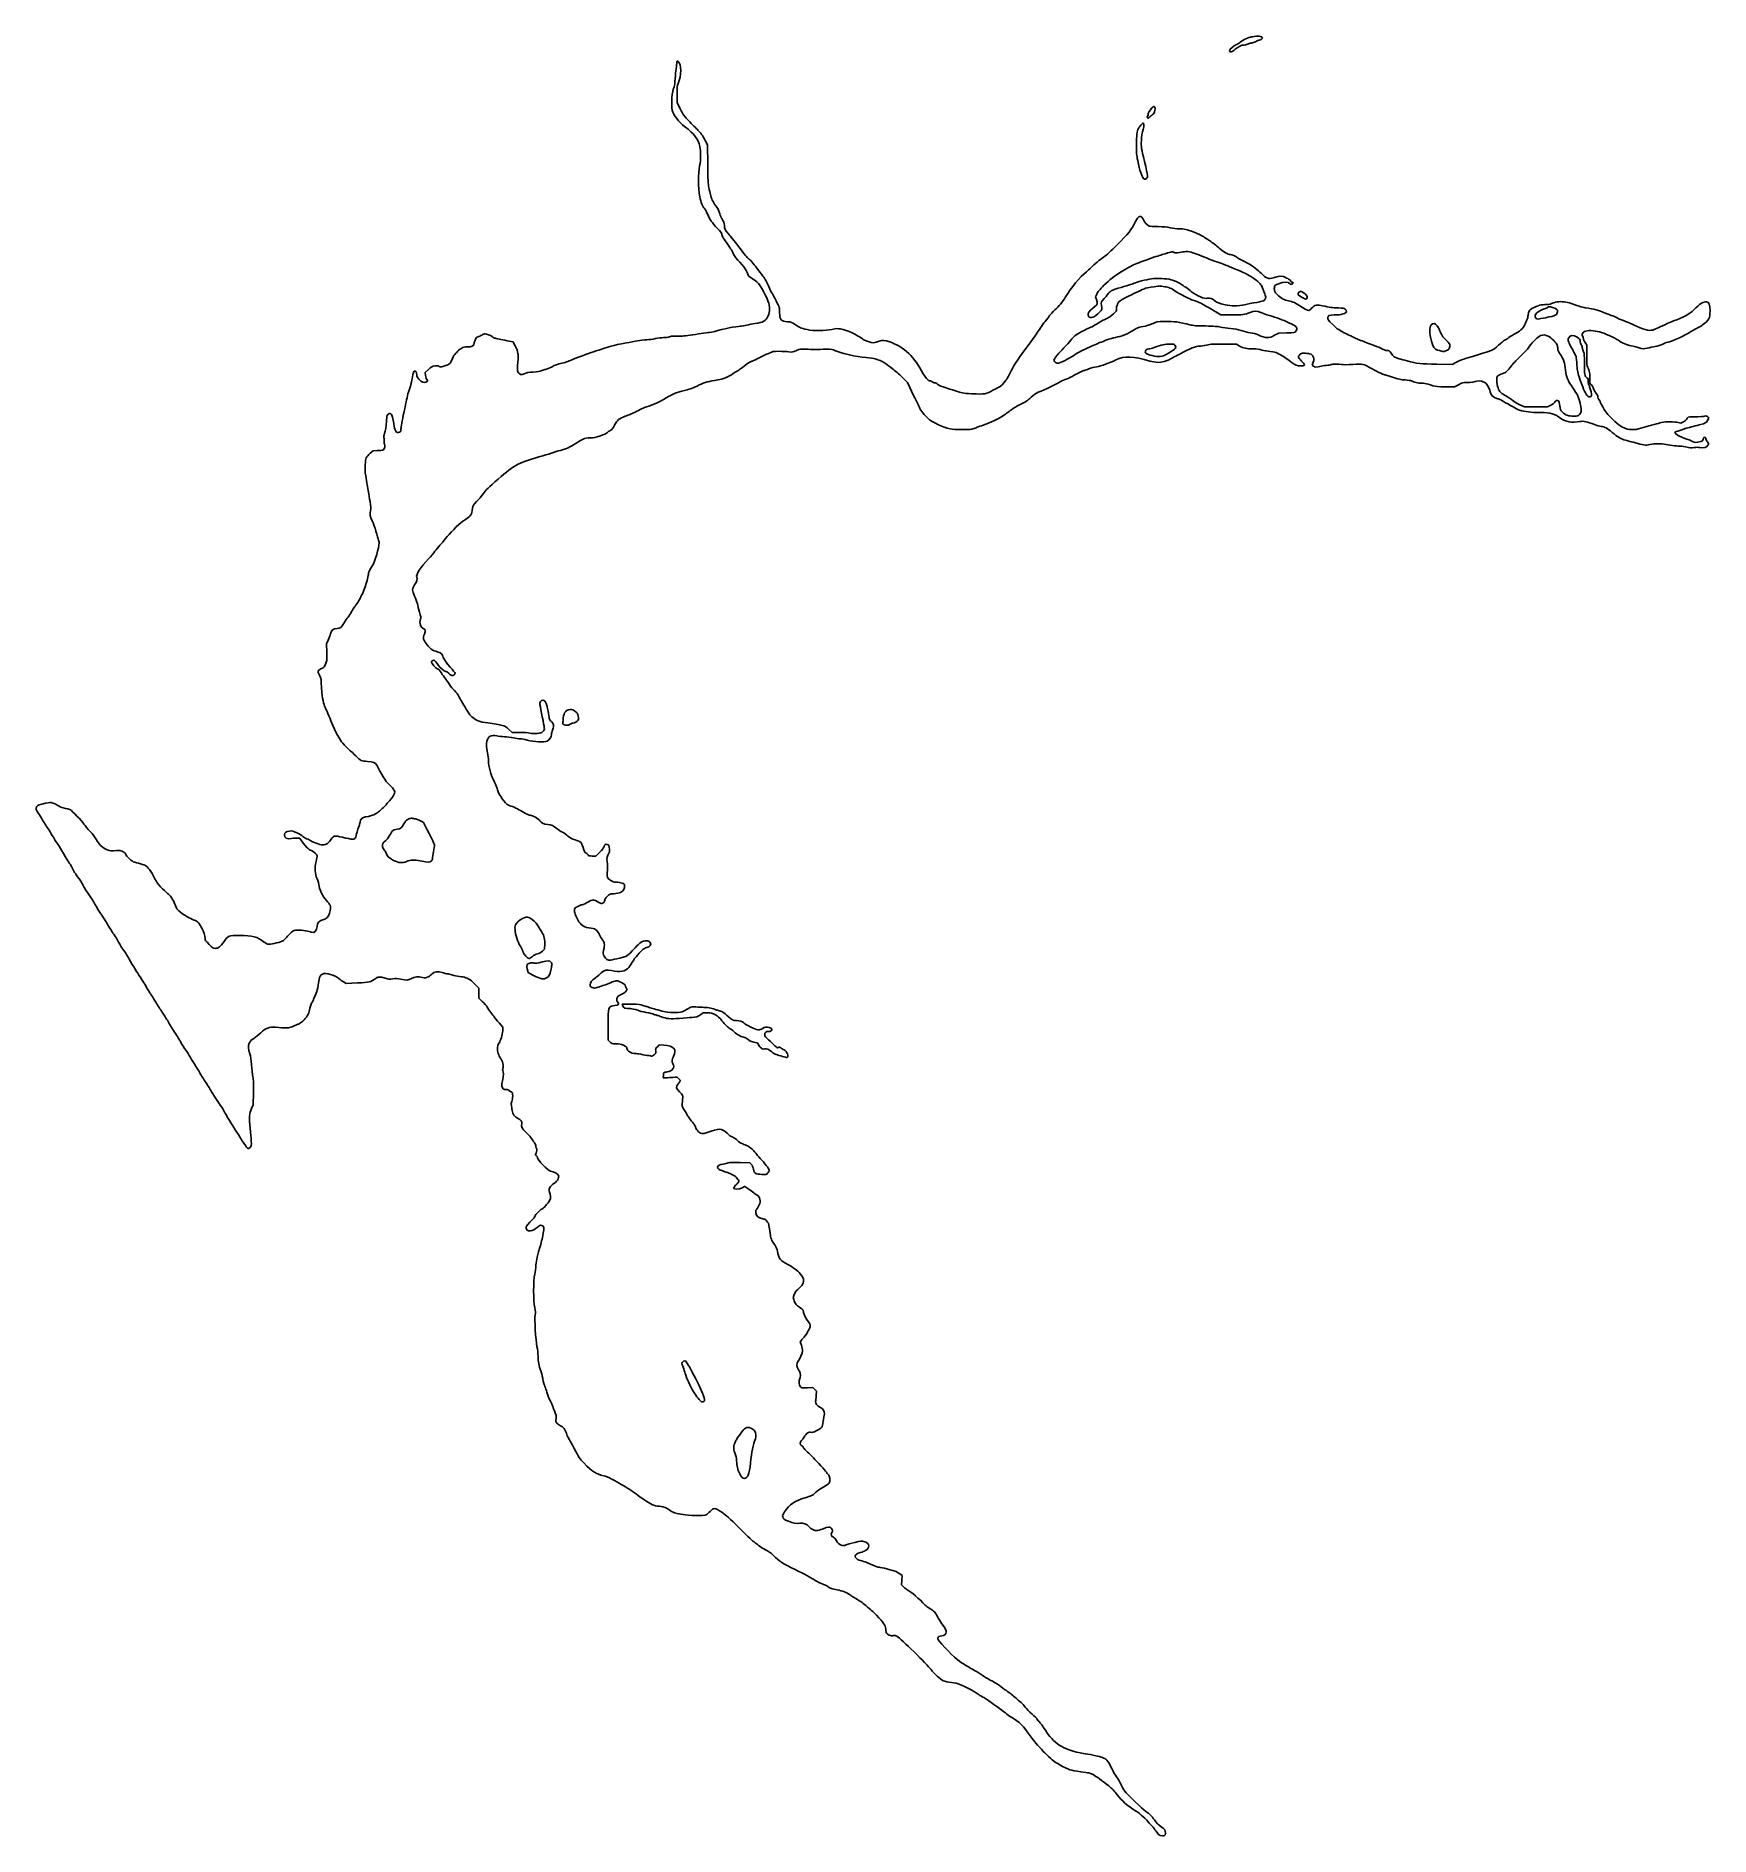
# Model space of a CAD drawing. Header units: millimetres. Extents: x 21 to 843, y -924 to -40.
import ezdxf

# ---------------------------------------------------------------- set-up
doc = ezdxf.new("R2010")
doc.units = ezdxf.units.MM
doc.layers.get('0').update_dxf_attribs({"linetype": 'CONTINUOUS'})

msp = doc.modelspace()

# ---------------------------------------------------------------- linework, layer by layer
for p, q in [((335.89, -72.63), (335.86, -68.53)), ((337.37, -75.72), (335.89, -72.63)), ((350.71, -93.45), (349.54, -91.25)), ((350.84, -102.9), (350.71, -93.45)), ((541.28, -168.04), (542.16, -166.42)), ((541.84, -169.36), (541.28, -168.04)), ((601.27, -175.89), (602.85, -176.87)), ((602.85, -176.87), (608.12, -176.95)), ((255.35, -190.29), (253.29, -189.87)), ((256.01, -191.64), (255.35, -190.29)), ((604.44, -191.35), (610.55, -191.43)), ((610.55, -191.43), (611.98, -192.19)), ((631.43, -185.9), (629.36, -187.01)), ((635.32, -185.79), (631.43, -185.9)), ((782.69, -191.8), (781.87, -190.53)), ((782.66, -196.82), (782.69, -191.8)), ((648.34, -200.21), (647.83, -201.67)), ((647.83, -201.67), (648.49, -202.19)), ((716.62, -201.27), (709.08, -201.19)), ((718.98, -200.1), (716.62, -201.27)), ((213.7, -203.76), (212.12, -205.29)), ((212.12, -205.29), (212.3, -206.8)), ((259.29, -206.48), (258.58, -205.95)), ((260.69, -205.85), (259.29, -206.48)), ((446.41, -207.62), (448.95, -210.24)), ((448.95, -210.24), (452.01, -216.53)), ((717.68, -212.33), (719.67, -211.27)), ((713.32, -212.33), (717.68, -212.33)), ((752.08, -222.12), (749.88, -221.11)), ((757.77, -222.12), (752.08, -222.12)), ((763.46, -222.12), (757.77, -222.12)), ((765.02, -221.32), (763.46, -222.12)), ((828.91, -230.16), (826.88, -229.74)), ((830.24, -229.5), (828.91, -230.16)), ((186.48, -243.68), (185.1, -244.92)), ((188.67, -243.65), (186.48, -243.68)), ((164.47, -336.68), (163.64, -338.53)), ((163.64, -338.53), (163.72, -342.82)), ((254.77, -382.06), (253.07, -380.47)), ((258.42, -382.06), (254.77, -382.06)), ((297.87, -440.88), (295.94, -442.89)), ((295.94, -442.89), (294.11, -442.81)), ((270.77, -485.78), (270.72, -488.55)), ((270.72, -488.55), (269.64, -489.51)), ((262.6, -499.93), (262.23, -498.26)), ((264.61, -501.15), (262.6, -499.93)), ((172.01, -504.67), (173.22, -505.35)), ((173.22, -505.35), (178.75, -505.14)), ((237.28, -506.49), (238.39, -507.76)), ((238.39, -507.76), (238.39, -510.17)), ((238.39, -510.17), (238.39, -512.58)), ((238.39, -512.58), (240.14, -514.19)), ((248.36, -524.72), (250.27, -526.81)), ((250.27, -526.81), (250.14, -528.72)), ((301.89, -533.19), (301.89, -525.89)), ((302.79, -534.09), (301.89, -533.19)), ((327.08, -535.54), (326.13, -536.47)), ((329.25, -535.68), (327.08, -535.54)), ((329.01, -551.79), (329.06, -550.62)), ((330.46, -551.74), (329.01, -551.79)), ((126.74, -566.87), (127.64, -565.02)), ((127.64, -565.02), (127.74, -559.14)), ((366.79, -593.33), (371.61, -593.43)), ((371.61, -593.43), (372.3, -594.25)), ((363.51, -606.13), (363.99, -605.34)), ((364.2, -606.32), (363.51, -606.13)), ((396.29, -681.57), (396.88, -680.64)), ((396.85, -683.15), (396.29, -681.57)), ((402.54, -703.84), (399.76, -703.98)), ((403.44, -704.8), (402.54, -703.84)), ((404.34, -705.72), (403.44, -704.8)), ((404.15, -707.87), (404.34, -705.72)), ((446.43, -796.18), (444.76, -795.13)), ((446.09, -800.84), (446.27, -798.51)), ((447.09, -801.82), (446.09, -800.84)), ((446.27, -798.51), (446.43, -796.18))]:
    msp.add_line(p, q)
for points in [[(612.46, -42.99), (611.77, -43.6), (610.82, -44.19), (610.37, -44.29)], [(617.99, -40.45), (616.69, -40.51), (613.75, -41.83), (612.46, -42.99)], [(613.83, -44.45), (614.42, -44.45), (615.47, -44.21), (616.21, -43.92)], [(616.21, -43.92), (616.96, -43.63), (617.83, -43.39), (618.15, -43.39)], [(619.26, -40.22), (618.97, -40.35), (618.38, -40.45), (617.99, -40.45)], [(618.15, -43.39), (618.46, -43.39), (619.26, -43.1), (619.92, -42.76)], [(623.36, -41.01), (623.36, -40.19), (620.58, -39.63), (619.26, -40.22)], [(619.92, -42.76), (620.58, -42.41), (621.61, -41.99), (622.25, -41.8)], [(622.25, -41.8), (622.96, -41.57), (623.36, -41.3), (623.36, -41.01)], [(336.36, -52.52), (335.84, -52.15), (335.81, -52.18), (335.65, -53.53)], [(336.31, -63.37), (337.98, -59.64), (338.01, -53.68), (336.36, -52.52)], [(610.37, -44.29), (609.44, -44.48), (607.22, -46.54), (607.22, -47.23)], [(607.22, -47.23), (607.22, -47.41), (607.46, -47.68), (607.75, -47.76)], [(607.75, -47.76), (608.17, -47.89), (608.59, -47.65), (609.44, -46.88)], [(609.44, -46.88), (610.08, -46.3), (610.87, -45.75), (611.21, -45.64)], [(611.21, -45.64), (611.56, -45.53), (612.06, -45.22), (612.33, -44.95)], [(612.33, -44.95), (612.62, -44.64), (613.17, -44.45), (613.83, -44.45)], [(335.23, -57.15), (335.07, -58.39), (334.86, -60.67), (334.75, -62.2)], [(335.65, -53.53), (335.57, -54.27), (335.36, -55.91), (335.23, -57.15)], [(334.27, -65.38), (333.4, -66.46), (332.82, -74.06), (333.43, -76.36)], [(334.75, -62.2), (334.65, -63.74), (334.43, -65.17), (334.27, -65.38)], [(335.86, -68.53), (335.84, -65.11), (335.92, -64.24), (336.31, -63.37)], [(333.43, -76.36), (334.14, -79), (336.58, -82.23), (339.51, -84.48)], [(342.11, -82.21), (339.09, -79.03), (338.77, -78.58), (337.37, -75.72)], [(566.95, -79.38), (566.68, -79.77), (566.68, -79.96), (566.95, -80.22)], [(567.27, -78.29), (567.27, -78.61), (567.11, -79.08), (566.95, -79.38)], [(569.07, -75.33), (567.98, -76.54), (567.27, -77.71), (567.27, -78.29)], [(567.58, -80.14), (567.77, -79.93), (568.48, -79.32), (569.15, -78.77)], [(570.39, -74.85), (569.89, -74.51), (569.81, -74.53), (569.07, -75.33)], [(569.15, -78.77), (570.23, -77.92), (570.39, -77.66), (570.55, -76.44)], [(570.55, -76.44), (570.68, -75.43), (570.65, -75.01), (570.39, -74.85)], [(339.51, -84.48), (344.43, -88.24), (346.1, -90.41), (347, -94.24)], [(346.18, -86.39), (345.73, -85.94), (343.88, -84.06), (342.11, -82.21)], [(349.54, -91.25), (348.22, -88.71), (347.4, -87.5), (346.18, -86.39)], [(562.4, -85.41), (561.76, -86.47), (561.47, -89.03), (561.45, -93.4)], [(563.69, -83.79), (563.11, -84.48), (562.53, -85.2), (562.4, -85.41)], [(564.96, -82.81), (564.86, -82.68), (564.28, -83.13), (563.69, -83.79)], [(563.88, -91.41), (563.96, -89.16), (564.14, -87.89), (564.49, -87.05)], [(564.49, -87.05), (565.02, -85.7), (565.31, -83.13), (564.96, -82.81)], [(566.95, -80.22), (567.19, -80.46), (567.35, -80.46), (567.58, -80.14)], [(347, -94.24), (347.56, -96.63), (347.5, -100.96), (346.87, -103.72)], [(561.45, -93.4), (561.45, -97.29), (561.55, -98.53), (562.08, -101.07)], [(565.44, -101.6), (563.83, -94.96), (563.77, -94.69), (563.88, -91.41)], [(346.87, -103.72), (346.08, -107.18), (346.13, -114.64), (346.97, -118.93)], [(351.45, -114.43), (351.08, -112.74), (350.97, -110.38), (350.84, -102.9)], [(562.08, -101.07), (563.17, -106.26), (564.01, -108.93), (564.91, -109.91)], [(566.05, -110.12), (567.29, -109.56), (567.24, -109.11), (565.44, -101.6)], [(352.16, -117.87), (352.03, -117.13), (351.71, -115.6), (351.45, -114.43)], [(564.91, -109.91), (565.31, -110.36), (565.49, -110.38), (566.05, -110.12)], [(346.97, -118.93), (347.58, -122.05), (348.19, -123.53), (349.41, -124.88)], [(354.65, -123.16), (353.56, -121.81), (352.5, -119.59), (352.16, -117.87)], [(356.79, -127.32), (356.24, -125.44), (355.76, -124.51), (354.65, -123.16)], [(349.41, -124.88), (349.75, -125.25), (350.39, -126.5), (350.84, -127.63)], [(350.84, -127.63), (351.82, -130.04), (352.85, -131.52), (355.71, -134.54)], [(357.8, -129.7), (357.48, -129.22), (357.03, -128.14), (356.79, -127.32)], [(359.04, -132.9), (359.04, -131.95), (358.67, -131), (357.8, -129.7)], [(560.89, -131.37), (559.12, -135.02), (557.53, -137.03), (551.92, -142.64)], [(565.07, -130.62), (563.77, -127.71), (562.53, -127.93), (560.89, -131.37)], [(567.72, -133.32), (566.55, -132.72), (565.55, -131.68), (565.07, -130.62)], [(355.71, -134.54), (357.08, -136), (357.72, -136.87), (357.72, -137.32)], [(357.72, -137.32), (357.72, -137.95), (358.83, -139.83), (360.68, -142.32)], [(360.73, -136.79), (359.54, -135.55), (359.04, -134.41), (359.04, -132.9)], [(365.1, -142.21), (363.33, -139.89), (361.37, -137.45), (360.73, -136.79)], [(572.08, -133.61), (569.75, -133.61), (568.06, -133.51), (567.72, -133.32)], [(578.11, -134.14), (576.45, -133.77), (574.86, -133.61), (572.08, -133.61)], [(582.61, -134.67), (581.37, -134.67), (579.36, -134.43), (578.11, -134.14)], [(589.84, -136.37), (586.08, -134.96), (584.89, -134.67), (582.61, -134.67)], [(594.52, -138.64), (593.46, -137.93), (591.77, -137.11), (589.84, -136.37)], [(597.48, -140.6), (596.21, -139.78), (594.89, -138.88), (594.52, -138.64)], [(602.11, -144.17), (600.84, -143.03), (598.75, -141.42), (597.48, -140.6)], [(360.68, -142.32), (361.71, -143.7), (362.56, -145.12), (363.54, -147.11)], [(363.54, -147.11), (363.93, -147.93), (365.34, -149.7), (366.66, -151.13)], [(370.79, -149.23), (370.13, -148.78), (369.54, -148.03), (365.1, -142.21)], [(374.97, -153.99), (373.17, -151.58), (371.58, -149.75), (370.79, -149.23)], [(545.31, -148.62), (543.37, -149.91), (540.99, -151.92), (539.01, -153.93)], [(551.92, -142.64), (549.12, -145.44), (546.5, -147.82), (545.31, -148.62)], [(563.69, -150.94), (569.09, -148.91), (570.28, -148.48), (571.37, -148.22)], [(571.37, -148.22), (571.95, -148.06), (573.19, -147.69), (574.15, -147.37)], [(574.15, -147.37), (578.38, -146), (579.25, -145.84), (579.99, -146.26)], [(579.99, -146.26), (580.55, -146.58), (580.97, -146.58), (582.64, -146.34)], [(582.64, -146.34), (583.72, -146.16), (585.07, -145.97), (585.66, -145.89)], [(585.66, -145.89), (586.82, -145.73), (589.39, -146.37), (592.14, -147.51)], [(592.14, -147.51), (594.81, -148.62), (599.73, -150.52), (601.93, -151.26)], [(607.62, -147.37), (606.43, -147.37), (604.41, -146.21), (602.11, -144.17)], [(610.79, -148.7), (610.53, -148.27), (608.38, -147.37), (607.62, -147.37)], [(613.54, -150.26), (612.14, -149.57), (610.9, -148.85), (610.79, -148.7)], [(617.27, -152.27), (616.61, -151.84), (614.94, -150.94), (613.54, -150.26)], [(366.66, -151.13), (368.19, -152.8), (369.31, -154.25), (369.76, -155.23)], [(369.76, -155.23), (370.13, -156.08), (370.6, -157.06), (370.76, -157.43)], [(370.76, -157.43), (371.05, -158.04), (371.79, -158.59), (374.41, -160.21)], [(377.98, -157.96), (377.14, -156.87), (375.79, -155.07), (374.97, -153.99)], [(380.66, -162.72), (379.89, -160.84), (379.02, -159.28), (377.98, -157.96)], [(536.87, -155.84), (533.85, -158.27), (529.25, -163.8), (526.63, -168.17)], [(539.01, -153.93), (538.45, -154.46), (537.5, -155.34), (536.87, -155.84)], [(546.39, -161.61), (549.67, -158.49), (551.42, -157.24), (556.47, -154.36)], [(556.47, -154.36), (559.78, -152.48), (560.44, -152.16), (563.69, -150.94)], [(578.51, -159.7), (576.37, -159.12), (571.18, -158.88), (568.88, -159.25)], [(601.93, -151.26), (604.49, -152.16), (606.24, -152.82), (607.88, -153.59)], [(607.88, -153.59), (608.62, -153.91), (609.97, -154.46), (610.92, -154.81)], [(610.92, -154.81), (614.05, -155.89), (619.39, -158.94), (621.06, -160.55)], [(623.04, -156.77), (622.46, -156.02), (619.2, -153.48), (617.27, -152.27)], [(625.95, -158.88), (624.87, -158.51), (623.83, -157.77), (623.04, -156.77)], [(629.23, -158.59), (627.19, -159.12), (626.77, -159.17), (625.95, -158.88)], [(634.74, -158.62), (633.23, -157.82), (632.17, -157.8), (629.23, -158.59)], [(636.53, -159.54), (636.22, -159.38), (635.4, -158.96), (634.74, -158.62)], [(374.41, -160.21), (375.95, -161.16), (379.02, -166.21), (380.47, -170.15)], [(382.32, -166.16), (382.03, -165.79), (381.29, -164.25), (380.66, -162.72)], [(384.52, -170.1), (383.59, -168.3), (382.61, -166.53), (382.32, -166.16)], [(542.16, -166.42), (542.79, -165.23), (543.9, -163.96), (546.39, -161.61)], [(547.29, -166.95), (547, -167.45), (546.26, -168.33), (545.68, -168.91)], [(552.45, -163.88), (549.67, -164.65), (548.08, -165.58), (547.29, -166.95)], [(552.19, -171.77), (552.19, -170.71), (553.51, -169.81), (559.06, -167.06)], [(560.41, -161.37), (559.41, -161.87), (556.66, -162.75), (552.45, -163.88)], [(559.06, -167.06), (562.19, -165.5), (565.28, -164.09), (565.94, -163.91)], [(568.88, -159.25), (566, -159.7), (561.5, -160.84), (560.41, -161.37)], [(565.94, -163.91), (567, -163.62), (569.75, -163.14), (571.9, -162.88)], [(571.9, -162.88), (572.35, -162.85), (572.82, -162.77), (572.96, -162.77)], [(572.96, -162.77), (573.11, -162.75), (574.2, -162.9), (575.36, -163.12)], [(575.36, -163.12), (577.43, -163.46), (578.43, -163.91), (580.5, -165.26)], [(583.41, -161.9), (582.08, -161.03), (579.97, -160.07), (578.51, -159.7)], [(580.5, -165.26), (582.45, -166.56), (588.17, -169.49), (589.12, -169.7)], [(585.66, -163.41), (584.78, -162.82), (583.78, -162.16), (583.41, -161.9)], [(588.57, -165.58), (587.82, -164.97), (586.5, -163.96), (585.66, -163.41)], [(596.45, -168.83), (595.1, -169.33), (590.89, -167.59), (588.57, -165.58)], [(621.06, -160.55), (621.9, -161.4), (622.72, -162.3), (622.83, -162.59)], [(622.83, -162.59), (624.95, -167.53), (625.13, -168.14), (624.89, -168.83)], [(629.18, -164.09), (629.18, -163.38), (629.34, -162.67), (629.52, -162.51)], [(630.66, -166.98), (629.26, -165.5), (629.18, -165.31), (629.18, -164.09)], [(629.52, -162.51), (629.68, -162.35), (630.66, -161.93), (631.67, -161.55)], [(636.16, -170.05), (634.23, -169.73), (632.25, -168.62), (630.66, -166.98)], [(631.67, -161.55), (633.81, -160.73), (636.11, -160.73), (636.69, -161.53)], [(637.3, -160.34), (637.22, -160.05), (636.88, -159.68), (636.53, -159.54)], [(636.69, -161.53), (636.88, -161.79), (637.28, -161.95), (637.65, -161.87)], [(637.96, -160.87), (637.67, -160.87), (637.38, -160.63), (637.3, -160.34)], [(637.65, -161.87), (638.47, -161.77), (638.73, -160.87), (637.96, -160.87)], [(641.27, -165.84), (640.4, -166.79), (640.72, -167.3), (642.81, -168.41)], [(644.45, -166.82), (642.88, -165.31), (641.99, -165.02), (641.27, -165.84)], [(645.05, -169.07), (645.5, -168.35), (645.35, -167.69), (644.45, -166.82)], [(380.47, -170.15), (381.53, -173.06), (381.56, -175.37), (380.58, -177.51)], [(386.19, -175.82), (386.16, -173.38), (386.13, -173.35), (384.52, -170.1)], [(390.05, -180.31), (386.74, -180.02), (386.24, -179.47), (386.19, -175.82)], [(521.41, -174.55), (520.36, -175.5), (519.19, -176.74), (518.8, -177.32)], [(526.63, -168.17), (525.12, -170.68), (523.4, -172.77), (521.41, -174.55)], [(537.87, -177.69), (537.69, -177.32), (537.66, -176.72), (537.74, -176.32)], [(537.74, -176.32), (537.95, -175.5), (539.67, -173.73), (541.07, -172.91)], [(543.43, -175.55), (541.07, -178.12), (538.51, -179.1), (537.87, -177.69)], [(541.07, -172.91), (542.34, -172.16), (542.58, -171.05), (541.84, -169.36)], [(544.27, -172.38), (544.59, -174.33), (544.59, -174.28), (543.43, -175.55)], [(545.68, -168.91), (544.17, -170.39), (544.01, -170.81), (544.27, -172.38)], [(545.97, -179.18), (547.66, -178.36), (549.17, -177.38), (550.15, -176.5)], [(550.15, -176.5), (551.58, -175.15), (551.66, -175.05), (551.66, -173.83)], [(551.66, -173.83), (551.66, -173.12), (551.79, -172.46), (551.92, -172.38)], [(551.92, -172.38), (552.08, -172.3), (552.19, -172.01), (552.19, -171.77)], [(589.12, -169.7), (590.26, -169.94), (593.75, -171.4), (594.25, -171.82)], [(594.25, -171.82), (594.47, -172.01), (595.79, -172.8), (597.16, -173.54)], [(600.05, -170.05), (598.88, -169.04), (597.32, -168.51), (596.45, -168.83)], [(597.16, -173.54), (598.54, -174.31), (600.39, -175.37), (601.27, -175.89)], [(605.08, -172.01), (601.74, -171.24), (601.21, -171.03), (600.05, -170.05)], [(614.63, -172.01), (611.4, -172.64), (607.96, -172.67), (605.08, -172.01)], [(608.12, -176.95), (613.67, -177.06), (614.47, -176.95), (617.33, -175.79)], [(620.53, -170.81), (618.68, -171.19), (616, -171.71), (614.63, -172.01)], [(617.33, -175.79), (619.26, -174.97), (620.9, -174.97), (622.51, -175.76)], [(624.28, -169.86), (624.07, -170.02), (622.41, -170.44), (620.53, -170.81)], [(622.51, -175.76), (623.2, -176.11), (624.52, -176.61), (625.48, -176.87)], [(624.89, -168.83), (624.76, -169.25), (624.47, -169.7), (624.28, -169.86)], [(641.8, -172.59), (640.19, -171.34), (637.94, -170.34), (636.16, -170.05)], [(646.22, -174.89), (645.56, -174.89), (643.26, -173.7), (641.8, -172.59)], [(642.81, -168.41), (644.5, -169.31), (644.84, -169.41), (645.05, -169.07)], [(647.51, -173.73), (646.96, -174.36), (646.4, -174.89), (646.22, -174.89)], [(654.21, -172.77), (649.58, -171.82), (649.02, -171.9), (647.51, -173.73)], [(660.69, -173.57), (658.92, -173.57), (656.96, -173.33), (654.21, -172.77)], [(658.79, -177.01), (660.45, -177.01), (661.88, -176.85), (662.91, -176.53)], [(663.95, -174.12), (663.34, -173.65), (662.89, -173.57), (660.69, -173.57)], [(662.91, -176.53), (664.26, -176.11), (664.5, -175.95), (664.58, -175.37)], [(664.58, -175.37), (664.63, -174.89), (664.45, -174.52), (663.95, -174.12)], [(757.11, -173.14), (755.04, -173.86), (753.85, -175.34), (753.85, -177.11)], [(759.27, -172.27), (758.96, -172.46), (757.98, -172.85), (757.11, -173.14)], [(757.77, -178.73), (757.18, -178.2), (757.11, -177.51), (757.5, -176.74)], [(757.5, -176.74), (757.93, -175.92), (760.25, -174.44), (761.81, -173.99)], [(762.11, -171.95), (760.89, -171.95), (759.62, -172.11), (759.27, -172.27)], [(761.81, -173.99), (762.64, -173.75), (763.38, -173.43), (763.46, -173.3)], [(765.31, -171.45), (764.59, -171.82), (763.75, -171.95), (762.11, -171.95)], [(768.3, -175.47), (768.19, -177.01), (767.53, -177.32), (762.45, -178.36)], [(763.46, -173.3), (763.75, -172.83), (765.55, -173.04), (766.97, -173.7)], [(768.14, -170.63), (767.11, -170.81), (765.84, -171.19), (765.31, -171.45)], [(766.97, -173.7), (768.38, -174.36), (768.38, -174.36), (768.3, -175.47)], [(775.1, -171.42), (772.72, -170.55), (770.23, -170.26), (768.14, -170.63)], [(781.98, -173.46), (780.81, -173.28), (777.16, -172.22), (775.1, -171.42)], [(790.92, -175.74), (789.31, -174.86), (786.08, -174.04), (781.98, -173.46)], [(792.64, -176.48), (792.24, -176.34), (791.45, -176.03), (790.92, -175.74)], [(798.12, -178.67), (796.85, -178.04), (794.17, -176.95), (792.64, -176.48)], [(835.26, -174.49), (833.23, -176.61), (829.71, -178.54), (825.37, -179.94)], [(841.51, -170.55), (840.29, -170.23), (837.91, -171.74), (835.26, -174.49)], [(839.6, -181.93), (842.94, -179.41), (843.23, -178.83), (843.23, -174.94)], [(843.23, -174.94), (843.23, -171.77), (842.88, -170.89), (841.51, -170.55)], [(350.97, -185.63), (349.96, -185.71), (347.87, -186), (346.34, -186.27)], [(354.28, -185.08), (353.48, -185.31), (352, -185.55), (350.97, -185.63)], [(366.87, -182.56), (365.07, -182.56), (358.09, -183.96), (354.28, -185.08)], [(370.02, -182.03), (369.01, -182.32), (367.59, -182.56), (366.87, -182.56)], [(374.07, -181.24), (372.85, -181.37), (371.05, -181.74), (370.02, -182.03)], [(380.58, -177.51), (379.47, -179.94), (378.04, -180.74), (374.07, -181.24)], [(394.02, -181.82), (392.24, -180.6), (391.95, -180.5), (390.05, -180.31)], [(399.76, -184.18), (396.45, -183.41), (396.13, -183.28), (394.02, -181.82)], [(411.88, -184.12), (408.41, -184.86), (402.96, -184.89), (399.76, -184.18)], [(416.03, -183.89), (414.63, -183.62), (414.13, -183.65), (411.88, -184.12)], [(426.83, -188.81), (424.07, -186.58), (419.74, -184.6), (416.03, -183.89)], [(514.3, -183.38), (513.03, -185.47), (511.92, -187.03), (504.03, -197.8)], [(516.63, -180.15), (515.83, -181.13), (514.77, -182.59), (514.3, -183.38)], [(518.8, -177.32), (518.4, -177.91), (517.42, -179.18), (516.63, -180.15)], [(529.78, -188.75), (531.05, -187.22), (532.02, -186.56), (536.1, -184.41)], [(536.1, -184.41), (536.95, -183.96), (538.27, -183.38), (539.01, -183.07)], [(539.01, -183.07), (539.78, -182.77), (541.07, -182.06), (541.87, -181.5)], [(541.87, -181.5), (542.66, -180.92), (544.51, -179.89), (545.97, -179.18)], [(561.39, -183.73), (558.77, -185.5), (554.88, -187.25), (552.32, -187.8)], [(563.77, -182.85), (562.95, -182.99), (561.87, -183.38), (561.39, -183.73)], [(569.62, -181.13), (567.93, -181.95), (566.74, -182.3), (563.77, -182.85)], [(575.6, -180.23), (571.53, -180.31), (571.31, -180.34), (569.62, -181.13)], [(587.77, -181.82), (582.22, -180.42), (580.02, -180.13), (575.6, -180.23)], [(595.44, -182.43), (590.92, -182.38), (589.49, -182.27), (587.77, -181.82)], [(602.85, -182.96), (601.5, -182.64), (599.49, -182.51), (595.44, -182.43)], [(607.62, -183.62), (606.03, -183.52), (603.89, -183.2), (602.85, -182.96)], [(612.91, -184.63), (611.21, -184.07), (609.68, -183.78), (607.62, -183.62)], [(617.41, -185.74), (616.24, -185.55), (614.23, -185.08), (612.91, -184.63)], [(625.48, -176.87), (628.89, -177.8), (632.51, -179.1), (635, -180.23)], [(635, -180.23), (635.79, -180.6), (636.98, -181.13), (637.65, -181.4)], [(639.76, -185.02), (639.23, -185.68), (639.15, -185.68), (635.32, -185.79)], [(637.65, -181.4), (640.13, -182.46), (640.85, -183.65), (639.76, -185.02)], [(657.94, -181.77), (655.56, -179.49), (655.35, -179.2), (655.48, -178.49)], [(655.48, -178.49), (655.77, -177.11), (656.01, -177.01), (658.79, -177.01)], [(664.92, -186.45), (660.82, -184.41), (660.4, -184.12), (657.94, -181.77)], [(706.23, -181.85), (704.66, -183.52), (706.25, -192.43), (708.37, -193.78)], [(709.19, -182.4), (708.1, -181.05), (707.15, -180.87), (706.23, -181.85)], [(710.14, -183.81), (710.14, -183.67), (709.72, -183.01), (709.19, -182.4)], [(710.99, -185.9), (710.51, -184.92), (710.14, -183.96), (710.14, -183.81)], [(752.61, -181), (751.84, -183.14), (750.46, -184.63), (747.98, -185.95)], [(753.43, -179.04), (753.22, -179.44), (752.85, -180.34), (752.61, -181)], [(753.85, -177.11), (753.85, -177.77), (753.67, -178.65), (753.43, -179.04)], [(762.45, -178.36), (758.43, -179.15), (758.27, -179.18), (757.77, -178.73)], [(780.65, -186.08), (780.94, -185.42), (781.26, -185.18), (782.16, -184.92)], [(782.16, -184.92), (783.93, -184.44), (787.45, -184.76), (789.91, -185.61)], [(789.91, -185.61), (792.45, -186.48), (798.35, -189.26), (798.62, -189.68)], [(801.69, -180.18), (800.47, -179.73), (798.86, -179.04), (798.12, -178.67)], [(805.92, -182.01), (804.84, -181.45), (802.93, -180.63), (801.69, -180.18)], [(815.1, -184.41), (813.33, -184.97), (810.07, -184.12), (805.92, -182.01)], [(822.19, -181.21), (818.86, -182.83), (816.08, -184.1), (815.1, -184.41)], [(825.37, -179.94), (824.49, -180.21), (823.07, -180.79), (822.19, -181.21)], [(832.59, -185.9), (833.86, -185.13), (835.79, -184.02), (836.88, -183.49)], [(836.88, -183.49), (837.96, -182.93), (839.21, -182.24), (839.6, -181.93)], [(228.34, -194.52), (228.34, -194.65), (227.81, -195.24), (227.17, -195.82)], [(229.74, -193.46), (228.97, -193.89), (228.34, -194.36), (228.34, -194.52)], [(232.86, -192.72), (231.4, -192.67), (230.93, -192.8), (229.74, -193.46)], [(236.01, -191.29), (236.01, -192.19), (234.76, -192.75), (232.86, -192.72)], [(236.64, -189.34), (236.3, -190.13), (236.01, -191), (236.01, -191.29)], [(238.05, -187.7), (237.46, -187.83), (237.15, -188.2), (236.64, -189.34)], [(239.95, -186.88), (239.32, -187.22), (238.44, -187.59), (238.05, -187.7)], [(241.54, -186.27), (241.3, -186.27), (240.59, -186.56), (239.95, -186.88)], [(244.95, -187.67), (243.95, -186.98), (242.28, -186.29), (241.54, -186.27)], [(246.59, -188.46), (246.22, -188.41), (245.48, -188.04), (244.95, -187.67)], [(249.24, -189.02), (248.15, -188.78), (246.96, -188.54), (246.59, -188.46)], [(253.29, -189.87), (252.15, -189.63), (250.32, -189.26), (249.24, -189.02)], [(257.04, -193.68), (256.83, -193.3), (256.35, -192.4), (256.01, -191.64)], [(257.44, -195.26), (257.44, -194.76), (257.25, -194.05), (257.04, -193.68)], [(299.11, -193.68), (298.4, -193.94), (296.44, -194.6), (294.83, -195.1)], [(310.89, -190.76), (303.93, -192.06), (302.1, -192.51), (299.11, -193.68)], [(316.39, -189.68), (315.04, -189.97), (312.55, -190.45), (310.89, -190.76)], [(320.89, -189.18), (319.75, -189.18), (317.74, -189.42), (316.39, -189.68)], [(325.17, -188.65), (323.93, -188.94), (322, -189.18), (320.89, -189.18)], [(329.14, -188.12), (328.19, -188.12), (326.42, -188.36), (325.17, -188.65)], [(332.16, -187.72), (331.44, -187.93), (330.09, -188.12), (329.14, -188.12)], [(337.87, -187.4), (334.12, -187.33), (333.35, -187.35), (332.16, -187.72)], [(346.34, -186.27), (342.16, -187.03), (339.2, -187.43), (337.87, -187.4)], [(390.79, -195.1), (392.4, -195.32), (392.64, -195.26), (394.49, -194.47)], [(394.49, -194.47), (396.4, -193.68), (396.58, -193.65), (398.99, -193.81)], [(398.99, -193.81), (400.37, -193.89), (402.46, -193.97), (403.62, -193.94)], [(403.62, -193.94), (404.79, -193.94), (407.17, -193.89), (408.91, -193.86)], [(408.91, -193.86), (411.88, -193.83), (412.19, -193.86), (413.68, -194.55)], [(429.66, -190.1), (428.49, -189.71), (427.22, -189.12), (426.83, -188.81)], [(435.11, -189.92), (432.73, -190.84), (431.96, -190.87), (429.66, -190.1)], [(440.32, -190.26), (437.75, -189.39), (436.64, -189.31), (435.11, -189.92)], [(456.7, -205.85), (452.73, -197.91), (447.17, -192.62), (440.32, -190.26)], [(523.4, -195.77), (525.2, -193.97), (528.53, -190.31), (529.78, -188.75)], [(537.63, -193.17), (533.98, -194.89), (532.24, -195.82), (529.91, -197.41)], [(543.45, -190.58), (542.5, -190.95), (539.88, -192.11), (537.63, -193.17)], [(546.5, -189.39), (545.78, -189.71), (544.41, -190.24), (543.45, -190.58)], [(552.32, -187.8), (548.9, -188.57), (547.71, -188.89), (546.5, -189.39)], [(565.84, -194.87), (566.05, -194.12), (566.71, -193.68), (567.56, -193.68)], [(567.56, -193.68), (567.93, -193.68), (569.15, -193.36), (570.2, -192.99)], [(570.2, -192.99), (573.93, -191.69), (575.57, -191.32), (577.77, -191.32)], [(580.34, -191.88), (581.37, -193.33), (580.71, -193.94), (575.34, -196.82)], [(577.77, -191.32), (579.73, -191.29), (579.97, -191.35), (580.34, -191.88)], [(582.48, -196.35), (587.93, -193.38), (590.52, -192.35), (592.59, -192.35)], [(592.59, -192.35), (593.01, -192.35), (594.47, -192.11), (595.84, -191.8)], [(595.84, -191.8), (598.06, -191.32), (599.07, -191.27), (604.44, -191.35)], [(611.98, -192.19), (614.28, -193.38), (615.58, -193.68), (618.62, -193.68)], [(621.24, -186.8), (620.29, -186.37), (618.57, -185.9), (617.41, -185.74)], [(618.62, -193.68), (620.77, -193.68), (621.85, -193.81), (623.12, -194.23)], [(629.36, -187.01), (626.53, -188.54), (625.18, -188.49), (621.24, -186.8)], [(623.12, -194.23), (624.05, -194.55), (625.9, -194.87), (627.19, -194.97)], [(670.85, -189.2), (669.98, -188.89), (667.31, -187.64), (664.92, -186.45)], [(673.89, -190.39), (673.1, -190.05), (671.72, -189.52), (670.85, -189.2)], [(677.36, -191.64), (676.25, -191.29), (674.69, -190.71), (673.89, -190.39)], [(681.51, -193.38), (680.32, -192.78), (678.44, -192.01), (677.36, -191.64)], [(684.53, -194.47), (684.05, -194.47), (682.7, -193.99), (681.51, -193.38)], [(686.54, -195.82), (685.8, -194.63), (685.61, -194.47), (684.53, -194.47)], [(708.37, -193.78), (708.87, -194.12), (709.45, -194.31), (711.91, -194.92)], [(713.63, -189.44), (712.34, -188.2), (711.6, -187.22), (710.99, -185.9)], [(711.91, -194.92), (712.76, -195.13), (714.3, -194.52), (714.9, -193.75)], [(715.43, -192.11), (715.43, -191.29), (715.2, -190.95), (713.63, -189.44)], [(714.9, -193.75), (715.22, -193.36), (715.43, -192.67), (715.43, -192.11)], [(736.07, -194.34), (733.64, -195.24), (725.73, -197.72), (723.08, -198.44)], [(739.38, -191.88), (738, -193.17), (736.81, -194.05), (736.07, -194.34)], [(742.29, -189.44), (741.87, -189.65), (740.54, -190.76), (739.38, -191.88)], [(744.41, -188.09), (743.69, -188.62), (742.74, -189.23), (742.29, -189.44)], [(747.98, -185.95), (746.73, -186.61), (745.15, -187.56), (744.41, -188.09)], [(749.86, -197.64), (751.6, -195.98), (753.59, -193.83), (754.25, -192.88)], [(754.25, -192.88), (756.52, -189.65), (758.51, -187.75), (760.12, -187.17)], [(760.12, -187.17), (761.5, -186.66), (762.24, -186.72), (763.72, -187.43)], [(763.72, -187.43), (765.2, -188.12), (767.98, -190.87), (768.19, -191.85)], [(768.19, -191.85), (768.27, -192.19), (768.38, -192.99), (768.46, -193.62)], [(768.46, -193.62), (768.51, -194.28), (768.88, -195.21), (769.33, -195.84)], [(773.8, -190.26), (773.43, -189.26), (773.43, -189.04), (773.77, -188.36)], [(773.77, -188.36), (774.59, -186.77), (776.08, -186.61), (777.93, -187.88)], [(774.75, -192.35), (774.44, -191.82), (774.01, -190.9), (773.8, -190.26)], [(777.4, -197.48), (777.16, -196.72), (775.89, -194.28), (774.75, -192.35)], [(777.93, -187.88), (779.12, -188.67), (779.46, -189.15), (779.46, -189.97)], [(779.46, -189.97), (779.46, -190.34), (779.7, -191.08), (779.99, -191.64)], [(779.99, -191.64), (780.28, -192.17), (780.52, -192.93), (780.52, -193.36)], [(780.68, -187.51), (780.36, -187.01), (780.34, -186.8), (780.65, -186.08)], [(780.52, -193.36), (780.52, -193.75), (780.76, -194.57), (781.05, -195.13)], [(781.05, -188.67), (781.05, -188.36), (780.89, -187.83), (780.68, -187.51)], [(781.87, -190.53), (781.42, -189.84), (781.05, -188.99), (781.05, -188.67)], [(798.62, -189.68), (798.96, -190.21), (801.9, -191.56), (803.62, -191.93)], [(803.62, -191.93), (804.52, -192.14), (806.45, -192.64), (807.91, -193.04)], [(807.91, -193.04), (810.5, -193.75), (810.52, -193.75), (812.4, -193.33)], [(812.4, -193.33), (813.41, -193.09), (815.21, -192.7), (816.37, -192.48)], [(816.37, -192.48), (817.54, -192.25), (819.2, -191.72), (820.05, -191.29)], [(820.05, -191.29), (820.9, -190.84), (821.8, -190.5), (822.03, -190.5)], [(822.03, -190.5), (823.36, -190.5), (829.6, -187.77), (832.59, -185.9)], [(216.8, -202.04), (215.4, -202.19), (215.13, -202.35), (213.7, -203.76)], [(218.97, -202.27), (218.44, -201.93), (217.99, -201.88), (216.8, -202.04)], [(220.74, -202.33), (219.74, -202.64), (219.55, -202.64), (218.97, -202.27)], [(222.7, -201.74), (222.22, -201.85), (221.35, -202.12), (220.74, -202.33)], [(225.56, -198.36), (225, -200.13), (223.84, -201.51), (222.7, -201.74)], [(227.17, -195.82), (226.32, -196.59), (225.9, -197.27), (225.56, -198.36)], [(258.58, -205.95), (257.23, -204.95), (257.12, -204.44), (257.57, -200.4)], [(257.7, -196.48), (257.57, -196.35), (257.44, -195.79), (257.44, -195.26)], [(257.57, -200.4), (257.86, -197.91), (257.89, -196.66), (257.7, -196.48)], [(274.4, -202.43), (273.02, -203.15), (271.59, -203.73), (271.22, -203.73)], [(278.47, -200.85), (277.6, -201), (275.78, -201.74), (274.4, -202.43)], [(284.16, -199.1), (282.44, -199.84), (280.64, -200.4), (278.47, -200.85)], [(294.83, -195.1), (291.76, -196.08), (286.73, -197.96), (284.16, -199.1)], [(366.55, -203.78), (366.98, -203.54), (367.88, -202.86), (368.59, -202.27)], [(368.59, -202.27), (369.99, -201.08), (372.06, -199.76), (372.48, -199.76)], [(372.48, -199.76), (372.64, -199.76), (373.88, -199.18), (375.23, -198.49)], [(375.23, -198.49), (376.58, -197.8), (378.88, -196.69), (380.34, -196.06)], [(380.34, -196.06), (382.96, -194.89), (383.01, -194.89), (386.03, -194.87)], [(386.03, -194.87), (387.69, -194.87), (389.84, -194.97), (390.79, -195.1)], [(413.68, -194.55), (416.88, -196), (423.49, -197.48), (428.65, -197.88)], [(428.65, -197.88), (430.45, -198.04), (432.46, -198.31), (433.12, -198.54)], [(433.12, -198.54), (435.8, -199.42), (437.12, -200.03), (438.2, -200.9)], [(438.2, -200.9), (438.84, -201.4), (440.35, -202.54), (441.59, -203.41)], [(501.36, -201.72), (499.72, -205.05), (498.24, -207.78), (497.39, -209.02)], [(504.03, -197.8), (502.79, -199.5), (501.6, -201.24), (501.36, -201.72)], [(520.96, -199.26), (520.96, -198.7), (522.13, -197.04), (523.4, -195.77)], [(523.19, -200.71), (522.29, -200.9), (520.96, -200.03), (520.96, -199.26)], [(529.91, -197.41), (528.66, -198.25), (524.01, -200.55), (523.19, -200.71)], [(538.11, -203.49), (539.09, -203.07), (540.83, -202.59), (542, -202.41)], [(542, -202.41), (543.98, -202.12), (548.43, -200.55), (551.39, -199.1)], [(551.39, -199.1), (555.57, -197.06), (560.1, -197.22), (568.03, -199.63)], [(568.19, -196.69), (565.94, -195.98), (565.6, -195.71), (565.84, -194.87)], [(568.03, -199.63), (569.36, -200.03), (570.89, -200.29), (571.84, -200.29)], [(575.34, -196.82), (573.83, -197.64), (570.97, -197.59), (568.19, -196.69)], [(571.84, -200.29), (573.72, -200.29), (576.66, -199.63), (577.59, -198.97)], [(577.59, -198.97), (577.96, -198.73), (578.78, -198.25), (579.44, -197.93)], [(579.44, -197.93), (580.1, -197.62), (581.47, -196.9), (582.48, -196.35)], [(627.19, -194.97), (629.13, -195.1), (629.81, -195.26), (630.9, -195.9)], [(630.9, -195.9), (631.64, -196.32), (632.88, -197.01), (633.68, -197.46)], [(633.68, -197.46), (634.47, -197.88), (635.74, -198.75), (636.46, -199.36)], [(636.46, -199.36), (638.7, -201.24), (639.42, -201.64), (641.09, -201.93)], [(641.09, -197.72), (641.09, -197.43), (641.38, -196.88), (641.75, -196.48)], [(642.54, -199.63), (641.75, -198.86), (641.09, -198.01), (641.09, -197.72)], [(641.09, -201.93), (642.88, -202.25), (644, -202.06), (644, -201.45)], [(641.75, -196.48), (642.28, -195.9), (642.59, -195.79), (643.84, -195.79)], [(644, -201.45), (644, -201.22), (643.33, -200.4), (642.54, -199.63)], [(643.84, -195.79), (644.66, -195.79), (645.87, -195.95), (646.56, -196.11)], [(646.56, -196.11), (647.65, -196.43), (647.86, -196.59), (648.31, -197.62)], [(648.31, -197.62), (648.81, -198.75), (648.81, -198.81), (648.34, -200.21)], [(648.49, -202.19), (649.18, -202.75), (649.63, -202.75), (652.33, -202.14)], [(652.33, -202.14), (653.07, -202.01), (654.45, -201.8), (655.45, -201.69)], [(655.45, -201.69), (656.43, -201.61), (657.3, -201.43), (657.38, -201.32)], [(657.38, -201.32), (657.57, -201.03), (660.69, -201.03), (662.25, -201.35)], [(662.25, -201.35), (662.94, -201.48), (665.22, -201.45), (667.7, -201.29)], [(667.7, -201.29), (672.73, -201), (673.13, -201.08), (676.28, -202.94)], [(676.28, -202.94), (678.82, -204.42), (682.78, -206.38), (683.26, -206.38)], [(690.48, -198.54), (688.68, -198.12), (687.39, -197.19), (686.54, -195.82)], [(694.4, -199.58), (693.1, -199.2), (691.33, -198.75), (690.48, -198.54)], [(709.08, -201.19), (701.12, -201.11), (699.35, -200.9), (694.4, -199.58)], [(723.08, -198.44), (722.13, -198.7), (720.28, -199.44), (718.98, -200.1)], [(741.18, -205.87), (743, -205.26), (743.61, -204.73), (745.68, -202.01)], [(745.68, -202.01), (746.2, -201.27), (748.11, -199.31), (749.86, -197.64)], [(769.33, -195.84), (771.5, -198.94), (771.95, -200.24), (772.29, -204.15)], [(777.88, -201.61), (777.77, -199.79), (777.56, -197.93), (777.4, -197.48)], [(779.3, -208.57), (778.22, -205.34), (778.06, -204.55), (777.88, -201.61)], [(781.05, -195.13), (781.53, -196.08), (781.58, -196.66), (781.55, -201.08)], [(781.55, -201.08), (781.53, -206.32), (781.69, -207.14), (782.77, -207.86)], [(783.14, -202.72), (782.69, -201.93), (782.64, -201.32), (782.66, -196.82)], [(784.25, -208.81), (784.33, -206.45), (783.88, -203.97), (783.14, -202.72)], [(204.79, -212.06), (203.89, -214.66), (203.28, -216.93), (202.7, -219.74)], [(205.79, -207.57), (205.53, -209.15), (205.08, -211.19), (204.79, -212.06)], [(206.69, -204.58), (206.4, -204.63), (206.16, -205.4), (205.79, -207.57)], [(207.96, -206.4), (207.96, -205.29), (207.38, -204.44), (206.69, -204.58)], [(208.97, -208.52), (208.17, -207.64), (207.96, -207.22), (207.96, -206.4)], [(212.46, -209.95), (211.43, -210.48), (210.32, -210.05), (208.97, -208.52)], [(212.3, -206.8), (212.41, -207.64), (212.65, -208.52), (212.86, -208.76)], [(212.86, -208.76), (213.41, -209.36), (213.36, -209.47), (212.46, -209.95)], [(265.11, -205.03), (262.81, -205.18), (261.73, -205.4), (260.69, -205.85)], [(269.35, -204.28), (268.5, -204.68), (267.28, -204.89), (265.11, -205.03)], [(271.22, -203.73), (270.85, -203.73), (270.01, -203.99), (269.35, -204.28)], [(338.11, -214.44), (342.13, -213.44), (343.77, -212.86), (346.74, -211.4)], [(346.74, -211.4), (349.28, -210.11), (351.39, -209.55), (355.79, -208.92)], [(355.79, -208.92), (358.3, -208.54), (361.05, -207.43), (363.43, -205.82)], [(363.43, -205.82), (364.73, -204.95), (366.13, -204.02), (366.55, -203.78)], [(441.59, -203.41), (442.83, -204.28), (445, -206.19), (446.41, -207.62)], [(459.74, -209.29), (459.08, -209.29), (457.54, -207.59), (456.7, -205.85)], [(461.04, -209.81), (460.61, -209.52), (460.03, -209.29), (459.74, -209.29)], [(462.47, -210.34), (462.12, -210.34), (461.49, -210.11), (461.04, -209.81)], [(463.79, -210.98), (463.42, -210.63), (462.84, -210.34), (462.47, -210.34)], [(468.05, -212.86), (465.77, -212.2), (464.48, -211.61), (463.79, -210.98)], [(497.39, -209.02), (496.36, -210.58), (494.45, -212.46), (493.9, -212.46)], [(513.19, -215), (517.18, -213.44), (520.96, -211.64), (524.03, -209.87)], [(524.03, -209.87), (525.04, -209.29), (526.36, -208.68), (526.94, -208.52)], [(526.94, -208.52), (527.5, -208.36), (528.82, -207.75), (529.83, -207.17)], [(529.83, -207.17), (532.63, -205.61), (535.44, -204.26), (535.91, -204.26)], [(535.91, -204.26), (536.15, -204.26), (537.16, -203.91), (538.11, -203.49)], [(683.26, -206.38), (683.42, -206.38), (685.22, -206.93), (687.26, -207.59)], [(687.26, -207.59), (690.27, -208.6), (691.44, -208.84), (693.47, -208.94)], [(693.47, -208.94), (694.88, -209.02), (696.22, -209.23), (696.54, -209.42)], [(696.54, -209.42), (697.44, -210), (700.35, -210.66), (701.17, -210.48)], [(701.17, -210.48), (701.91, -210.32), (703.63, -210.69), (707.1, -211.75)], [(707.1, -211.75), (708.69, -212.25), (709.59, -212.33), (713.32, -212.33)], [(719.67, -211.27), (721.39, -210.37), (721.89, -210.21), (723.5, -210.18)], [(723.5, -210.18), (726.07, -210.13), (727.82, -209.89), (728.72, -209.52)], [(728.72, -209.52), (729.88, -209.05), (732.26, -209.68), (733.27, -210.74)], [(733.27, -210.74), (734.11, -211.64), (735.28, -213.89), (735.28, -214.71)], [(738.9, -211.96), (738.29, -209.47), (738.32, -207.57), (738.95, -206.93)], [(742.24, -216.35), (740.36, -215.4), (739.43, -214.15), (738.9, -211.96)], [(738.95, -206.93), (739.22, -206.67), (740.22, -206.19), (741.18, -205.87)], [(772.29, -204.15), (772.58, -207.49), (773.35, -209.36), (775.78, -212.75)], [(782.72, -216.48), (781.95, -215.48), (780.44, -212.04), (779.3, -208.57)], [(782.77, -207.86), (783.35, -208.23), (783.43, -208.49), (783.43, -209.71)], [(783.43, -209.71), (783.43, -210.48), (783.56, -211.19), (783.7, -211.27)], [(783.7, -211.27), (783.85, -211.35), (783.96, -211.72), (783.96, -212.04)], [(783.96, -212.04), (783.96, -212.38), (784.2, -213.17), (784.49, -213.81)], [(784.86, -211.27), (784.23, -210.87), (784.2, -210.71), (784.25, -208.81)], [(785.97, -213.07), (785.68, -212.22), (785.26, -211.53), (784.86, -211.27)], [(202.7, -219.74), (202.41, -221.19), (201.93, -223.39), (201.67, -224.63)], [(323.24, -221.3), (324.75, -220.79), (326.71, -219.9), (327.61, -219.34)], [(327.61, -219.34), (331.5, -216.91), (335.33, -215.11), (338.11, -214.44)], [(452.01, -216.53), (453.71, -219.97), (455.08, -222.88), (455.08, -222.96)], [(472.55, -214.31), (470.72, -213.7), (468.71, -213.04), (468.05, -212.86)], [(480.48, -215.69), (476.06, -215.45), (475.69, -215.37), (472.55, -214.31)], [(490.99, -214.02), (487.84, -215.93), (487.1, -216.06), (480.48, -215.69)], [(493.9, -212.46), (493.74, -212.46), (492.42, -213.17), (490.99, -214.02)], [(500.04, -223.55), (500.88, -222.88), (502.97, -221.64), (504.72, -220.82)], [(504.72, -220.82), (507.26, -219.58), (508.19, -218.97), (509.72, -217.46)], [(509.72, -217.46), (511.1, -216.14), (512.05, -215.45), (513.19, -215)], [(735.28, -214.71), (735.28, -216.11), (737.13, -217.86), (738.98, -218.18)], [(738.98, -218.18), (739.48, -218.25), (740.36, -218.63), (740.91, -218.97)], [(740.91, -218.97), (742.05, -219.71), (743.27, -220.42), (745.2, -221.46)], [(745.65, -218.57), (744.51, -217.73), (743, -216.72), (742.24, -216.35)], [(749.88, -221.11), (748.67, -220.58), (746.76, -219.42), (745.65, -218.57)], [(767, -219.82), (766.79, -220.21), (765.92, -220.87), (765.02, -221.32)], [(768.77, -219.21), (768.16, -218.73), (767.5, -218.97), (767, -219.82)], [(769.43, -221.59), (769.3, -220.11), (769.12, -219.45), (768.77, -219.21)], [(775.78, -212.75), (776.79, -214.15), (777.85, -215.82), (778.11, -216.46)], [(778.11, -216.46), (779.01, -218.44), (779.99, -222.25), (779.99, -223.63)], [(784.73, -217.14), (784.36, -217.51), (783.25, -217.14), (782.72, -216.48)], [(784.49, -213.81), (785.07, -215.11), (785.18, -216.69), (784.73, -217.14)], [(787, -215.11), (786.69, -214.74), (786.21, -213.84), (785.97, -213.07)], [(788.19, -217.43), (788.19, -216.8), (787.77, -215.95), (787, -215.11)], [(788.72, -218.63), (788.43, -218.25), (788.19, -217.73), (788.19, -217.43)], [(789.25, -219.58), (789.25, -219.42), (789.01, -219), (788.72, -218.63)], [(790.52, -222.17), (789.81, -220.9), (789.25, -219.71), (789.25, -219.58)], [(193.04, -229.23), (192.96, -232.04), (192.7, -233.73), (192.06, -235.24)], [(193.44, -226.32), (193.25, -226.75), (193.07, -228.04), (193.04, -229.23)], [(195.34, -225.66), (194.84, -225.16), (193.83, -225.5), (193.44, -226.32)], [(196.59, -230.29), (196.35, -227.94), (195.87, -226.19), (195.34, -225.66)], [(201.67, -224.63), (200.66, -229.23), (200.18, -231.93), (200.16, -233.1)], [(305.12, -231.17), (306.39, -228.63), (307.31, -227.83), (310.38, -226.75)], [(310.38, -226.75), (311.76, -226.27), (314.19, -225.21), (315.78, -224.39)], [(315.78, -224.39), (318.88, -222.81), (319.09, -222.73), (323.24, -221.3)], [(455.08, -222.96), (455.08, -223.41), (457.68, -226.62), (458.95, -227.75)], [(458.95, -227.75), (461.12, -229.71), (466.2, -232.09), (470.03, -232.97)], [(485.33, -231.46), (487.34, -230.9), (493.24, -228.28), (494.93, -227.17)], [(494.93, -227.17), (497.02, -225.8), (498.53, -224.74), (500.04, -223.55)], [(745.2, -221.46), (745.94, -221.83), (747.24, -222.54), (748.11, -223.04)], [(748.11, -223.04), (748.98, -223.52), (750.17, -224.02), (750.76, -224.15)], [(750.76, -224.15), (753.16, -224.66), (757.29, -225), (760.23, -224.95)], [(760.23, -224.95), (764.65, -224.84), (767, -225.56), (769.94, -227.83)], [(770.73, -224.76), (769.7, -223.71), (769.62, -223.55), (769.43, -221.59)], [(769.94, -227.83), (772.05, -229.45), (775.57, -230.03), (779.3, -229.37)], [(776.34, -226.75), (773.8, -226.75), (772.08, -226.14), (770.73, -224.76)], [(779.09, -225.85), (778.25, -226.69), (778.09, -226.75), (776.34, -226.75)], [(779.99, -223.63), (779.99, -224.79), (779.89, -225.05), (779.09, -225.85)], [(779.3, -229.37), (781.08, -229.05), (782.74, -229.39), (786.47, -230.85)], [(794.41, -227.25), (792.43, -225.19), (791.45, -223.92), (790.52, -222.17)], [(801.79, -232.86), (799.73, -232.12), (797.45, -230.4), (794.41, -227.25)], [(826.88, -229.74), (824.55, -229.26), (820.42, -229.42), (818.62, -230.06)], [(831.72, -228.36), (831.61, -228.63), (830.95, -229.16), (830.24, -229.5)], [(834.42, -226.99), (832.8, -226.96), (832.04, -227.36), (831.72, -228.36)], [(840.63, -226.72), (840.18, -226.96), (838.86, -227.01), (834.42, -226.99)], [(838.6, -230.8), (840.95, -230.21), (841.19, -230.08), (842.01, -228.89)], [(842.43, -227.41), (841.85, -226.69), (841.16, -226.43), (840.63, -226.72)], [(842.01, -228.89), (842.65, -227.99), (842.72, -227.75), (842.43, -227.41)], [(192.06, -235.24), (191.69, -236.19), (191.64, -236.67), (191.82, -237.33)], [(191.82, -237.33), (191.96, -237.81), (192.01, -238.5), (191.9, -238.87)], [(199.39, -234.66), (197.91, -235.37), (197.01, -233.97), (196.59, -230.29)], [(200.16, -233.1), (200.16, -234.13), (200.08, -234.31), (199.39, -234.66)], [(285.72, -240.29), (286.65, -239.63), (288.26, -238.71), (289.3, -238.23)], [(289.3, -238.23), (290.91, -237.44), (291.41, -237.33), (293.21, -237.33)], [(293.21, -237.33), (294.88, -237.33), (295.83, -237.15), (298.11, -236.38)], [(298.11, -236.38), (299.85, -235.8), (301.2, -235.16), (301.63, -234.76)], [(301.63, -234.76), (301.97, -234.39), (302.71, -233.89), (303.21, -233.63)], [(303.21, -233.63), (303.93, -233.26), (304.38, -232.7), (305.12, -231.17)], [(470.03, -232.97), (471.96, -233.42), (478.55, -233.49), (480.54, -233.07)], [(480.54, -233.07), (481.3, -232.91), (482.28, -232.6), (482.71, -232.38)], [(482.71, -232.38), (483.13, -232.17), (484.32, -231.75), (485.33, -231.46)], [(786.47, -230.85), (787.51, -231.25), (788.99, -231.64), (789.78, -231.75)], [(789.78, -231.75), (791.66, -231.99), (792.61, -232.52), (795.15, -234.71)], [(795.15, -234.71), (797.67, -236.88), (799.73, -238.1), (801.69, -238.55)], [(801.69, -238.55), (802.48, -238.73), (804.23, -239.21), (805.52, -239.55)], [(810.42, -232.3), (807.51, -233.47), (804.15, -233.68), (801.79, -232.86)], [(814.57, -231.14), (812.93, -231.51), (811.08, -232.04), (810.42, -232.3)], [(818.62, -230.06), (818.04, -230.27), (816.21, -230.74), (814.57, -231.14)], [(826.24, -235.24), (825.58, -234.71), (826.06, -234.24), (827.43, -234.02)], [(830.84, -237.62), (828.62, -236.88), (827.59, -236.35), (826.24, -235.24)], [(827.43, -234.02), (828.04, -233.92), (828.91, -233.65), (829.34, -233.42)], [(829.34, -233.42), (829.79, -233.2), (830.79, -232.86), (831.59, -232.67)], [(834.58, -239.1), (833.89, -238.73), (832.19, -238.07), (830.84, -237.62)], [(831.59, -232.67), (832.38, -232.49), (833.94, -232.09), (835.03, -231.78)], [(835.03, -231.78), (836.11, -231.46), (837.72, -231.03), (838.6, -230.8)], [(839.84, -238.02), (839.76, -238.76), (839.63, -238.89), (838.65, -239.13)], [(841.11, -237.73), (840.74, -236.75), (839.95, -236.93), (839.84, -238.02)], [(842.01, -239.37), (841.67, -238.84), (841.24, -238.1), (841.11, -237.73)], [(185.1, -244.92), (182.96, -246.88), (182.8, -247.28), (182.59, -250.51)], [(192.09, -242.36), (191.64, -243.47), (191.24, -243.6), (188.67, -243.65)], [(191.9, -238.87), (191.82, -239.21), (191.9, -239.95), (192.09, -240.51)], [(192.09, -240.51), (192.35, -241.35), (192.35, -241.7), (192.09, -242.36)], [(247.91, -257.62), (256.2, -250.45), (258.42, -249.29), (269.88, -246.19)], [(269.88, -246.19), (271.83, -245.67), (274.06, -244.98), (274.77, -244.69)], [(274.77, -244.69), (275.51, -244.4), (277.18, -243.87), (278.47, -243.52)], [(278.47, -243.52), (281.36, -242.78), (283.47, -241.83), (285.72, -240.29)], [(805.52, -239.55), (810.92, -241.09), (811.32, -241.14), (813.7, -240.67)], [(813.7, -240.67), (816.4, -240.14), (818.94, -240.14), (821.66, -240.67)], [(821.66, -240.67), (823.99, -241.11), (828.17, -241.56), (828.46, -241.41)], [(828.46, -241.41), (828.57, -241.35), (829.81, -241.54), (831.24, -241.86)], [(831.24, -241.86), (833.44, -242.33), (834.07, -242.38), (835.47, -242.15)], [(838.65, -239.13), (836.22, -239.77), (835.9, -239.77), (834.58, -239.1)], [(835.47, -242.15), (836.56, -241.99), (837.51, -241.96), (838.25, -242.12)], [(838.25, -242.12), (840.16, -242.57), (841.75, -242.09), (842.38, -240.88)], [(842.38, -240.88), (842.62, -240.43), (842.57, -240.16), (842.01, -239.37)], [(182.59, -250.51), (182.43, -252.73), (182.48, -253.89), (182.85, -255.98)], [(182.85, -255.98), (183.12, -257.44), (183.46, -259.45), (183.62, -260.48)], [(183.62, -260.48), (183.78, -261.49), (184.02, -263.1), (184.18, -264.05)], [(184.18, -264.05), (184.31, -265.01), (184.68, -267.1), (184.97, -268.71)], [(237.33, -268.68), (238.31, -267.65), (239.77, -265.93), (240.56, -264.85)], [(240.56, -264.85), (242.01, -262.86), (243.07, -261.83), (247.91, -257.62)], [(184.97, -268.71), (185.45, -271.17), (185.47, -271.89), (185.23, -273.02)], [(185.23, -273.02), (184.79, -275.14), (184.86, -275.7), (186.03, -278.08)], [(230.45, -278.47), (234.74, -275.59), (234.95, -275.33), (235.37, -271.99)], [(235.37, -271.99), (235.56, -270.67), (235.72, -270.38), (237.33, -268.68)], [(186.03, -278.08), (186.61, -279.29), (187.25, -280.96), (187.46, -281.75)], [(187.46, -281.75), (187.96, -283.79), (188.52, -285.67), (189.02, -287.05)], [(222.12, -286.81), (223.65, -284.64), (228.52, -279.77), (230.45, -278.47)], [(189.44, -289.11), (189.44, -291.17), (187.33, -298.4), (186.21, -300.12)], [(189.02, -287.05), (189.26, -287.68), (189.44, -288.61), (189.44, -289.11)], [(216.88, -293.03), (217.49, -292.15), (218.57, -290.83), (219.34, -290.12)], [(219.34, -290.12), (220.08, -289.37), (221.35, -287.89), (222.12, -286.81)], [(186.21, -300.12), (184.36, -303), (184.15, -303.45), (184.15, -304.46)], [(207.96, -305.86), (207.35, -304.72), (209.81, -300.83), (213.76, -296.73)], [(213.76, -296.73), (214.89, -295.57), (216.3, -293.9), (216.88, -293.03)], [(183.49, -307.47), (183.09, -308.56), (182.56, -310.33), (182.25, -311.41)], [(184.15, -304.46), (184.15, -305.04), (183.86, -306.41), (183.49, -307.47)], [(206.88, -309.54), (208.04, -307.92), (208.41, -306.68), (207.96, -305.86)], [(180.18, -316.02), (180.18, -316.44), (177.77, -320.15), (177.19, -320.62)], [(180.95, -314.54), (180.53, -315.17), (180.18, -315.83), (180.18, -316.02)], [(182.25, -311.41), (181.95, -312.5), (181.37, -313.9), (180.95, -314.54)], [(206.88, -315.2), (205.53, -312.31), (205.53, -311.41), (206.88, -309.54)], [(208.23, -318.85), (208.04, -318.06), (207.43, -316.42), (206.88, -315.2)], [(174.23, -325.41), (173.78, -325.94), (172.91, -327.24), (172.27, -328.29)], [(175.92, -322.69), (175.42, -323.64), (174.65, -324.86), (174.23, -325.41)], [(177.19, -320.62), (176.98, -320.81), (176.4, -321.73), (175.92, -322.69)], [(209.31, -322.98), (208.89, -321.5), (208.41, -319.64), (208.23, -318.85)], [(209.81, -326.36), (210.03, -325.81), (209.92, -325.09), (209.31, -322.98)], [(211.4, -331.26), (209.76, -330.6), (209.05, -328.35), (209.81, -326.36)], [(165.5, -333.72), (165.39, -334.33), (164.94, -335.65), (164.47, -336.68)], [(168.75, -330.99), (167.06, -330.99), (165.76, -332.08), (165.5, -333.72)], [(172.27, -328.29), (170.87, -330.62), (170.39, -330.99), (168.75, -330.99)], [(211.14, -335.86), (211.14, -335.6), (211.38, -334.64), (211.67, -333.8)], [(214.23, -340.31), (212.51, -338.61), (211.14, -336.63), (211.14, -335.86)], [(211.67, -333.8), (212.35, -331.76), (212.33, -331.66), (211.4, -331.26)], [(163.72, -342.82), (163.78, -346.84), (163.75, -347.16), (163.14, -348.56)], [(217.36, -342.24), (216.03, -341.89), (215.53, -341.58), (214.23, -340.31)], [(220.42, -343.98), (220.08, -343.27), (218.97, -342.66), (217.36, -342.24)], [(221.22, -345.81), (220.87, -345.02), (220.53, -344.17), (220.42, -343.98)], [(161.21, -350.68), (159.15, -351.71), (159.09, -351.87), (160.1, -353.93)], [(163.14, -348.56), (162.59, -349.78), (162.3, -350.12), (161.21, -350.68)], [(215.11, -347.56), (215.11, -347.11), (215.66, -346.6), (216.16, -346.6)], [(217.99, -350.84), (217.54, -350.84), (215.11, -348.09), (215.11, -347.56)], [(216.16, -346.6), (216.61, -346.6), (217.83, -347.85), (218.65, -349.14)], [(219.87, -352.64), (219.37, -351.68), (218.49, -350.84), (217.99, -350.84)], [(218.65, -349.14), (219.5, -350.49), (221.14, -351.87), (222.22, -352.16)], [(221.54, -355.1), (220.79, -354.09), (220.03, -352.98), (219.87, -352.64)], [(224.31, -349.94), (222.7, -348.19), (221.64, -346.76), (221.22, -345.81)], [(222.22, -352.16), (222.83, -352.32), (223.49, -352.72), (223.71, -353.06)], [(223.71, -353.06), (223.92, -353.38), (224.39, -353.83), (224.76, -354.01)], [(226.75, -353.06), (226.75, -352.82), (225.64, -351.42), (224.31, -349.94)], [(226.09, -353.91), (226.46, -353.67), (226.75, -353.27), (226.75, -353.06)], [(160.1, -353.93), (160.97, -355.68), (161, -355.84), (161.16, -360.1)], [(161.16, -360.1), (161.29, -363.22), (161.5, -365.02), (161.9, -366.45)], [(223.97, -358.56), (223.39, -357.64), (222.3, -356.08), (221.54, -355.1)], [(226.46, -361.55), (225.66, -360.81), (224.55, -359.46), (223.97, -358.56)], [(224.76, -354.01), (225.29, -354.3), (225.5, -354.28), (226.09, -353.91)], [(228.79, -364.73), (228.2, -363.54), (227.36, -362.4), (226.46, -361.55)], [(161.9, -366.45), (162.75, -369.54), (162.85, -369.91), (163.86, -371.87)], [(230.29, -367.37), (229.98, -366.92), (229.29, -365.73), (228.79, -364.73)], [(232.28, -370.73), (231.51, -369.33), (230.64, -367.8), (230.29, -367.37)], [(241.59, -377.27), (237.09, -376.66), (234.47, -374.84), (232.28, -370.73)], [(269.85, -366.18), (269.05, -366.18), (268.21, -367.51), (268.42, -368.43)], [(268.42, -368.43), (268.87, -370.47), (270.43, -378.65), (270.59, -379.81)], [(271.57, -367.9), (271.28, -367.08), (270.38, -366.18), (269.85, -366.18)], [(273.05, -375.15), (273.05, -374.44), (271.89, -368.75), (271.57, -367.9)], [(282.55, -370.92), (280.7, -371.5), (280.09, -372.61), (279.77, -376.11)], [(285.38, -371.42), (284.32, -370.65), (283.77, -370.58), (282.55, -370.92)], [(163.86, -371.87), (164.39, -372.88), (165.23, -374.91), (165.76, -376.37)], [(165.76, -376.37), (166.82, -379.28), (169.57, -384.73), (171.03, -386.74)], [(250.77, -378.78), (246.3, -377.9), (245.27, -377.75), (241.59, -377.27)], [(253.07, -380.47), (252.15, -379.62), (251.12, -378.86), (250.77, -378.78)], [(270.59, -379.81), (270.7, -380.74), (270.62, -380.97), (269.88, -381.66)], [(274.11, -376.79), (273.45, -376.16), (273.05, -375.55), (273.05, -375.15)], [(275.17, -378.88), (275.17, -377.96), (275.01, -377.64), (274.11, -376.79)], [(274.64, -381), (274.93, -380.42), (275.17, -379.47), (275.17, -378.88)], [(279.77, -376.11), (279.61, -377.93), (279.61, -377.98), (280.3, -378.3)], [(280.3, -378.3), (281.33, -378.75), (282.34, -378.7), (283.24, -378.09)], [(283.24, -378.09), (283.69, -377.8), (284.29, -377.56), (284.64, -377.56)], [(284.64, -377.56), (285.56, -377.56), (286.76, -376.85), (287.18, -376.03)], [(287.28, -374.09), (286.94, -372.72), (286.73, -372.4), (285.38, -371.42)], [(287.18, -376.03), (287.5, -375.42), (287.52, -375.05), (287.28, -374.09)], [(171.03, -386.74), (171.53, -387.43), (172.98, -388.96), (174.25, -390.13)], [(242.62, -392.11), (242.04, -389.57), (241.99, -388.04), (242.38, -386.29)], [(242.38, -386.29), (242.91, -383.96), (244.48, -383.14), (247.23, -383.78)], [(247.23, -383.78), (248.1, -383.99), (249.82, -384.18), (251.01, -384.18)], [(251.01, -384.18), (252.25, -384.18), (254.11, -384.41), (255.38, -384.7)], [(255.38, -384.7), (256.59, -385), (258.07, -385.23), (258.71, -385.23)], [(263.53, -382.4), (262.73, -382.22), (260.43, -382.06), (258.42, -382.06)], [(258.71, -385.23), (259.34, -385.23), (260.88, -385.52), (262.15, -385.87)], [(262.15, -385.87), (265.4, -386.77), (270.7, -387.03), (271.99, -386.37)], [(267.02, -382.59), (265.77, -382.69), (264.4, -382.61), (263.53, -382.4)], [(269.88, -381.66), (269.13, -382.38), (268.82, -382.48), (267.02, -382.59)], [(271.99, -386.37), (273.24, -385.74), (274.11, -384.36), (274.11, -383.06)], [(274.11, -383.06), (274.11, -382.51), (274.35, -381.58), (274.64, -381)], [(174.25, -390.13), (175.55, -391.29), (177.19, -392.83), (177.93, -393.54)], [(177.93, -393.54), (180.53, -396.05), (180.68, -396.13), (183.73, -396.35)], [(183.73, -396.35), (186.72, -396.53), (187.54, -396.85), (188.33, -398.22)], [(243.15, -395.9), (243.15, -395.05), (242.91, -393.36), (242.62, -392.11)], [(246.09, -406.48), (244.24, -402.8), (243.15, -398.91), (243.15, -395.9)], [(188.33, -398.22), (188.57, -398.65), (189.6, -400.53), (190.61, -402.43)], [(190.61, -402.43), (191.61, -404.31), (192.85, -406.24), (193.36, -406.72)], [(193.36, -406.72), (195.61, -408.86), (196.88, -410.29), (197.01, -410.79)], [(247.39, -409.6), (247.39, -409.31), (246.8, -407.91), (246.09, -406.48)], [(197.01, -410.79), (197.38, -412.22), (196.61, -413.52), (193.46, -416.9)], [(252.2, -417.3), (250.53, -416.03), (247.39, -411.03), (247.39, -409.6)], [(21.3, -418.39), (20.56, -419.44), (20.58, -419.5), (23.52, -424.18)], [(25.61, -416.82), (22.46, -417.49), (21.75, -417.75), (21.3, -418.39)], [(23.52, -424.18), (24.05, -425), (24.84, -426.27), (25.27, -427.04)], [(29.18, -416.8), (27.91, -416.4), (27.68, -416.4), (25.61, -416.82)], [(31.99, -418.15), (31.19, -417.64), (29.95, -417.04), (29.18, -416.8)], [(36.46, -419.63), (35.16, -419.6), (33.26, -418.97), (31.99, -418.15)], [(37.76, -420.11), (37.28, -419.87), (36.7, -419.66), (36.46, -419.63)], [(44.45, -427.17), (43.21, -425.32), (38.76, -420.66), (37.76, -420.11)], [(182.83, -423.6), (181.11, -423.89), (180.29, -424.66), (180.05, -426.19)], [(187.62, -422.09), (186.77, -422.65), (184.79, -423.28), (182.83, -423.6)], [(189.34, -420.93), (188.78, -421.3), (188.01, -421.83), (187.62, -422.09)], [(193.46, -416.9), (191.77, -418.73), (189.92, -420.56), (189.34, -420.93)], [(201.61, -427.01), (202.57, -425.13), (204.26, -423.99), (205.71, -424.26)], [(205.71, -424.26), (206, -424.31), (206.72, -424.44), (207.3, -424.55)], [(254.93, -418.54), (253.92, -418.2), (252.68, -417.64), (252.2, -417.3)], [(258.1, -420.03), (257.39, -419.55), (255.96, -418.86), (254.93, -418.54)], [(263.71, -422.8), (263.13, -422.8), (259.85, -421.19), (258.1, -420.03)], [(268.34, -425.45), (267.73, -424.52), (264.74, -422.8), (263.71, -422.8)], [(25.27, -427.04), (25.72, -427.78), (26.43, -428.89), (26.88, -429.5)], [(26.88, -429.5), (27.31, -430.11), (28.23, -431.56), (28.89, -432.73)], [(28.89, -432.73), (29.58, -433.89), (30.37, -435.19), (30.69, -435.64)], [(47.49, -430.74), (46.3, -429.5), (44.95, -427.88), (44.45, -427.17)], [(50.59, -434.84), (49.98, -433.73), (48.76, -432.12), (47.49, -430.74)], [(145.49, -430.53), (143.75, -430.66), (142.88, -431.24), (142.88, -432.25)], [(142.88, -432.25), (142.88, -433.94), (144.15, -434.63), (146.47, -434.21)], [(149.01, -431.35), (147.29, -430.53), (146.87, -430.42), (145.49, -430.53)], [(151.95, -433.2), (151.39, -432.7), (150.07, -431.88), (149.01, -431.35)], [(153.83, -434.29), (153.33, -434.21), (152.48, -433.7), (151.95, -433.2)], [(167.11, -433.2), (166.79, -433.41), (166.08, -434.26), (165.5, -435.08)], [(173.04, -433.94), (168.06, -432.83), (167.75, -432.78), (167.11, -433.2)], [(178.2, -432.7), (177.88, -434.74), (177.22, -434.9), (173.04, -433.94)], [(179.63, -427.96), (178.67, -430.58), (178.36, -431.64), (178.2, -432.7)], [(180.05, -426.19), (179.97, -426.72), (179.78, -427.51), (179.63, -427.96)], [(192.7, -435.13), (193.83, -434.02), (194.57, -432.99), (194.97, -432.01)], [(194.97, -432.01), (195.63, -430.37), (196, -430.11), (198.31, -429.66)], [(198.31, -429.66), (200.21, -429.31), (200.63, -428.94), (201.61, -427.01)], [(207.3, -424.55), (208.57, -424.76), (210.58, -425.74), (211.16, -426.4)], [(211.16, -426.4), (211.8, -427.14), (216.4, -436.38), (216.59, -437.28)], [(272.28, -427.3), (270.06, -427.06), (269.13, -426.64), (268.34, -425.45)], [(276.91, -429.45), (274.98, -427.91), (274.11, -427.51), (272.28, -427.3)], [(279.45, -431.03), (278.63, -430.61), (277.47, -429.89), (276.91, -429.45)], [(282.2, -432.99), (281.54, -432.33), (280.3, -431.46), (279.45, -431.03)], [(285.72, -434.87), (283.87, -434.29), (283.21, -433.94), (282.2, -432.99)], [(30.69, -435.64), (31.62, -436.96), (33.81, -440.56), (36.04, -444.37)], [(55.83, -439.74), (53.05, -438.31), (51.81, -437.14), (50.59, -434.84)], [(60.51, -440.13), (58.02, -440.48), (57.1, -440.37), (55.83, -439.74)], [(63.29, -440.48), (62.28, -440), (61.89, -439.95), (60.51, -440.13)], [(64.88, -441.77), (64.64, -441.38), (63.92, -440.8), (63.29, -440.48)], [(68.24, -445.4), (67.47, -445), (65.56, -442.97), (64.88, -441.77)], [(146.47, -434.21), (147.35, -434.05), (148.56, -433.94), (149.23, -433.94)], [(149.23, -433.94), (150.23, -433.97), (150.5, -434.08), (150.89, -434.66)], [(150.89, -434.66), (151.39, -435.45), (152.8, -437.25), (154.07, -438.73)], [(155.02, -434.82), (154.86, -434.63), (154.33, -434.39), (153.83, -434.29)], [(154.07, -438.73), (154.6, -439.34), (155.39, -439.87), (156.16, -440.13)], [(160.95, -437.22), (159.52, -437.01), (155.5, -435.37), (155.02, -434.82)], [(156.16, -440.13), (157.32, -440.53), (159.01, -442.04), (159.01, -442.67)], [(165.5, -435.08), (164.25, -436.88), (162.9, -437.52), (160.95, -437.22)], [(191.03, -437.78), (191.03, -436.96), (191.27, -436.59), (192.7, -435.13)], [(191.96, -439.76), (191.27, -439), (191.03, -438.52), (191.03, -437.78)], [(192.88, -441.27), (192.88, -441.01), (192.46, -440.35), (191.96, -439.76)], [(196.48, -444.92), (194.47, -443.94), (192.88, -442.33), (192.88, -441.27)], [(216.19, -440.61), (215.87, -442.01), (215.64, -443.52), (215.64, -443.97)], [(216.59, -437.28), (216.67, -437.7), (216.48, -439.21), (216.19, -440.61)], [(288.48, -435.98), (288.21, -435.74), (286.97, -435.24), (285.72, -434.87)], [(289.64, -438.63), (289.24, -437.38), (288.71, -436.19), (288.48, -435.98)], [(291.15, -441.35), (290.46, -440.93), (290.2, -440.45), (289.64, -438.63)], [(292.1, -442.28), (292.02, -442.04), (291.6, -441.62), (291.15, -441.35)], [(299.93, -438.18), (299.85, -438.57), (298.93, -439.79), (297.87, -440.88)], [(301.41, -437.07), (300.49, -436.88), (300.2, -437.09), (299.93, -438.18)], [(301.47, -445.56), (301.2, -444.02), (301.47, -442.75), (302.31, -441.46)], [(302.58, -439.55), (302.31, -437.28), (302.29, -437.25), (301.41, -437.07)], [(302.31, -441.46), (302.63, -440.98), (302.68, -440.45), (302.58, -439.55)], [(36.04, -444.37), (36.62, -445.37), (37.33, -446.46), (37.6, -446.75)], [(37.6, -446.75), (37.86, -447.04), (38.29, -447.75), (38.55, -448.34)], [(38.55, -448.34), (39.24, -449.84), (40.45, -451.88), (41.35, -453.05)], [(71.31, -446.35), (70.01, -446.03), (68.61, -445.61), (68.24, -445.4)], [(74.35, -447.3), (73.98, -447.12), (72.63, -446.7), (71.31, -446.35)], [(79.4, -454.26), (77.18, -449.9), (75.86, -448.07), (74.35, -447.3)], [(158.46, -445.51), (157.72, -448.92), (157.85, -451.38), (158.96, -453.92)], [(159.01, -442.67), (159.01, -442.81), (158.75, -444.08), (158.46, -445.51)], [(202.96, -445.45), (200.74, -446.35), (199.18, -446.22), (196.48, -444.92)], [(209.68, -445.16), (206.56, -444.58), (204.97, -444.66), (202.96, -445.45)], [(215.08, -445.32), (214.44, -445.96), (213.76, -445.93), (209.68, -445.16)], [(215.64, -443.97), (215.64, -444.42), (215.4, -445), (215.08, -445.32)], [(294.11, -442.81), (292.68, -442.73), (292.23, -442.62), (292.1, -442.28)], [(301.49, -451.04), (301.78, -449.05), (301.76, -447.23), (301.47, -445.56)], [(41.35, -453.05), (42.6, -454.66), (43.34, -455.8), (44.08, -457.28)], [(44.08, -457.28), (44.48, -458.02), (44.98, -458.92), (45.24, -459.32)], [(45.24, -459.32), (47.81, -463.07), (48.92, -464.79), (49.5, -465.85)], [(85.54, -461.2), (83.69, -459.85), (80.3, -456.01), (79.4, -454.26)], [(158.96, -453.92), (159.41, -454.92), (159.89, -456.62), (160.05, -457.7)], [(160.05, -457.7), (160.42, -460.08), (161.42, -462.07), (163.51, -464.58)], [(303.19, -454.85), (301.65, -453.89), (301.23, -452.91), (301.49, -451.04)], [(305.96, -455.64), (304.69, -455.61), (304.14, -455.45), (303.19, -454.85)], [(304.77, -461.33), (307.66, -461.09), (309.06, -460.48), (309.67, -459.21)], [(308.77, -456.09), (308.11, -455.85), (306.86, -455.64), (305.96, -455.64)], [(310.04, -457.39), (309.96, -456.67), (309.8, -456.49), (308.77, -456.09)], [(309.67, -459.21), (309.91, -458.68), (310.09, -457.86), (310.04, -457.39)], [(49.5, -465.85), (50.75, -468.15), (51.88, -470.01), (53.21, -471.88)], [(87.29, -462.94), (86.89, -462.39), (86.1, -461.59), (85.54, -461.2)], [(89.69, -467.94), (89.69, -467.39), (88.11, -464.08), (87.29, -462.94)], [(93.4, -471.49), (91.89, -470.72), (89.69, -468.63), (89.69, -467.94)], [(163.51, -464.58), (164.36, -465.59), (165.18, -466.65), (165.34, -466.94)], [(165.34, -466.94), (165.79, -467.76), (165.68, -469.08), (165.07, -470.91)], [(285.35, -469.64), (285.35, -468.44), (285.38, -468.44), (286.81, -467.68)], [(286.81, -467.68), (287.6, -467.25), (288.69, -466.83), (289.22, -466.7)], [(289.22, -466.7), (289.75, -466.57), (291.02, -465.98), (292.02, -465.4)], [(292.02, -465.4), (293.05, -464.82), (294.11, -464.34), (294.43, -464.34)], [(294.43, -464.34), (295.09, -464.34), (296.15, -464.79), (297.37, -465.59)], [(297.37, -465.59), (297.87, -465.93), (298.45, -466.2), (298.71, -466.2)], [(298.71, -466.2), (299.38, -466.2), (300.3, -465.19), (300.3, -464.45)], [(300.3, -464.45), (300.3, -464.03), (300.7, -463.36), (301.44, -462.65)], [(301.44, -462.65), (302.52, -461.51), (302.58, -461.49), (304.77, -461.33)], [(53.21, -471.88), (53.92, -472.89), (54.87, -474.4), (55.32, -475.19)], [(55.32, -475.19), (55.75, -475.99), (56.44, -477.15), (56.83, -477.76)], [(95.22, -472.63), (95.04, -472.41), (94.22, -471.91), (93.4, -471.49)], [(97.82, -473.92), (96.57, -473.42), (95.38, -472.86), (95.22, -472.63)], [(102.31, -478.23), (100.36, -474.95), (100.28, -474.87), (97.82, -473.92)], [(159.01, -477.39), (159.01, -479.4), (157.45, -480.93), (156.13, -480.22)], [(162.24, -474.03), (160.02, -474.5), (159.01, -475.56), (159.01, -477.39)], [(165.07, -470.91), (164.49, -472.65), (163.49, -473.76), (162.24, -474.03)], [(256.2, -478.82), (256.09, -477.2), (256.14, -476.94), (256.75, -476.12)], [(256.75, -476.12), (257.76, -474.82), (259.69, -473.31), (260.69, -473.08)], [(260.69, -473.08), (262.04, -472.76), (262.52, -472.78), (263.68, -473.31)], [(263.68, -473.31), (264.98, -473.9), (266.49, -475.35), (267.23, -476.73)], [(267.23, -476.73), (267.52, -477.26), (268.13, -478.23), (268.55, -478.9)], [(285.86, -471.75), (285.59, -471.25), (285.38, -470.3), (285.35, -469.64)], [(287.07, -474.13), (286.68, -473.34), (286.12, -472.25), (285.86, -471.75)], [(293.58, -478.29), (290.35, -478), (288.37, -476.73), (287.07, -474.13)], [(56.83, -477.76), (57.23, -478.37), (57.92, -479.4), (58.34, -480.09)], [(58.34, -480.09), (58.79, -480.75), (59.37, -481.62), (59.69, -482.02)], [(59.69, -482.02), (59.98, -482.41), (60.8, -483.79), (61.49, -485.09)], [(61.49, -485.09), (62.18, -486.38), (63.1, -487.94), (63.53, -488.53)], [(103.98, -483.37), (103.98, -481.94), (103.32, -479.95), (102.31, -478.23)], [(105.91, -486.22), (104.27, -484.56), (103.98, -484.13), (103.98, -483.37)], [(109.01, -488.16), (107.92, -488.16), (107.74, -488.02), (105.91, -486.22)], [(113.24, -484.8), (111.52, -487.36), (110.54, -488.16), (109.01, -488.16)], [(120.97, -481.81), (115.41, -481.83), (115.15, -481.94), (113.24, -484.8)], [(132.66, -484.88), (129.94, -482.55), (127.13, -481.81), (120.97, -481.81)], [(137.87, -485.78), (135.15, -486.38), (134.22, -486.22), (132.66, -484.88)], [(143.96, -482.79), (142.74, -484.32), (141.31, -485.03), (137.87, -485.78)], [(146.29, -480.32), (145.57, -480.96), (144.54, -482.07), (143.96, -482.79)], [(149.57, -479.16), (147.58, -479.16), (147.58, -479.16), (146.29, -480.32)], [(156.13, -480.22), (155.18, -479.74), (151.69, -479.16), (149.57, -479.16)], [(258.82, -487.1), (257.41, -484.88), (256.38, -481.59), (256.2, -478.82)], [(268.55, -478.9), (270.51, -481.86), (270.8, -482.76), (270.77, -485.78)], [(296.33, -479.4), (295.46, -478.55), (295.14, -478.42), (293.58, -478.29)], [(297.55, -481.14), (297.44, -480.72), (296.89, -479.93), (296.33, -479.4)], [(298.9, -483.53), (298.26, -482.65), (297.66, -481.59), (297.55, -481.14)], [(299.72, -489.16), (300.33, -485.85), (300.28, -485.4), (298.9, -483.53)], [(320.57, -484.45), (318.9, -484.45), (317.76, -485.17), (315.2, -487.87)], [(322.5, -485.14), (322.05, -484.56), (321.76, -484.45), (320.57, -484.45)], [(320.91, -487.73), (322.61, -487.47), (323.37, -486.22), (322.5, -485.14)], [(63.53, -488.53), (64.93, -490.46), (65.56, -491.44), (66.49, -493.05)], [(66.49, -493.05), (68.95, -497.42), (70.46, -499.9), (71.99, -502.18)], [(260.11, -489.74), (259.79, -488.92), (259.21, -487.73), (258.82, -487.1)], [(263.08, -493.18), (262.28, -493.18), (260.69, -491.33), (260.11, -489.74)], [(264.74, -492.15), (264.11, -492.71), (263.34, -493.18), (263.08, -493.18)], [(267.23, -490.8), (266.38, -491.01), (265.51, -491.49), (264.74, -492.15)], [(265.54, -495.35), (266.57, -495.62), (266.73, -495.59), (269.74, -494.8)], [(269.64, -489.51), (268.95, -490.14), (268.05, -490.59), (267.23, -490.8)], [(269.74, -494.8), (272.34, -494.08), (273.1, -494.11), (273.82, -494.88)], [(273.82, -494.88), (274.32, -495.41), (274.4, -495.72), (274.27, -496.41)], [(299.98, -491.99), (299.46, -490.91), (299.43, -490.67), (299.72, -489.16)], [(303.27, -493.87), (301.81, -494.11), (300.7, -493.47), (299.98, -491.99)], [(307.68, -492.89), (305.83, -493.34), (303.85, -493.77), (303.27, -493.87)], [(315.2, -487.87), (310.89, -492.39), (311.44, -491.99), (307.68, -492.89)], [(313.48, -495.41), (314.22, -493.95), (316.81, -490.72), (318.51, -489.16)], [(318.51, -489.16), (319.46, -488.26), (320.15, -487.87), (320.91, -487.73)], [(71.99, -502.18), (72.92, -503.58), (73.95, -505.2), (74.3, -505.75)], [(157.8, -511.73), (158.94, -509.53), (159.36, -507.92), (159.94, -503.5)], [(159.94, -503.5), (160.13, -502.05), (160.63, -501.25), (161.63, -500.75)], [(161.63, -500.75), (163.17, -499.96), (167.69, -501.28), (169.86, -503.16)], [(169.86, -503.16), (170.37, -503.58), (171.34, -504.27), (172.01, -504.67)], [(178.75, -505.14), (184.76, -504.9), (185.1, -504.8), (188.01, -502.84)], [(188.01, -502.84), (189.23, -502.02), (189.84, -502.02), (192.38, -502.84)], [(192.38, -502.84), (194.23, -503.42), (194.52, -503.45), (196.16, -503.16)], [(196.16, -503.16), (197.64, -502.92), (198.28, -502.92), (200.13, -503.32)], [(200.13, -503.32), (203.12, -503.93), (203.62, -503.9), (205.32, -502.97)], [(205.32, -502.97), (206.93, -502.1), (208.57, -501.97), (210.82, -502.47)], [(210.82, -502.47), (212.01, -502.76), (212.25, -502.73), (213.55, -502.1)], [(213.55, -502.1), (214.34, -501.73), (215.24, -501.07), (215.56, -500.64)], [(215.56, -500.64), (216.38, -499.56), (218.47, -499.27), (220.45, -500.01)], [(220.45, -500.01), (221.22, -500.3), (222.49, -500.59), (223.28, -500.7)], [(223.28, -500.7), (224.08, -500.8), (225.11, -501.04), (225.58, -501.25)], [(225.58, -501.25), (226.03, -501.44), (227.54, -501.73), (228.89, -501.91)], [(228.89, -501.91), (230.27, -502.1), (231.51, -502.34), (231.64, -502.44)], [(231.64, -502.44), (231.8, -502.55), (232.25, -502.71), (232.67, -502.81)], [(232.67, -502.81), (233.6, -503.03), (235.74, -504.75), (237.28, -506.49)], [(262.23, -498.26), (261.75, -496.25), (261.94, -495.83), (263.47, -495.38)], [(263.47, -495.38), (264.27, -495.17), (264.85, -495.14), (265.54, -495.35)], [(268.37, -502.81), (267.41, -502.55), (265.72, -501.81), (264.61, -501.15)], [(271.33, -502.81), (270.17, -503.26), (270.03, -503.26), (268.37, -502.81)], [(273.84, -498.82), (273.45, -501.2), (272.76, -502.29), (271.33, -502.81)], [(274.27, -496.41), (274.16, -496.89), (273.98, -497.97), (273.84, -498.82)], [(293.16, -506.1), (293.18, -504.83), (293.61, -504.24), (295.67, -502.66)], [(295.67, -502.66), (296.7, -501.86), (298, -500.78), (298.58, -500.25)], [(298.58, -500.25), (300.14, -498.79), (301.18, -498.55), (303.61, -499.08)], [(303.61, -499.08), (307.71, -499.98), (310.49, -499.51), (312.05, -497.6)], [(312.05, -497.6), (312.53, -496.99), (313.19, -495.99), (313.48, -495.41)], [(74.3, -505.75), (74.64, -506.33), (75.41, -507.63), (75.99, -508.66)], [(75.99, -508.66), (76.57, -509.67), (77.26, -510.75), (77.52, -511.04)], [(77.52, -511.04), (77.76, -511.33), (78.63, -512.71), (79.45, -514.09)], [(157.16, -513.37), (157.16, -513.13), (157.45, -512.42), (157.8, -511.73)], [(294.14, -507.39), (293.29, -507.02), (293.16, -506.86), (293.16, -506.1)], [(296.86, -507.23), (295.25, -507.76), (295.06, -507.76), (294.14, -507.39)], [(300.04, -506.25), (299.24, -506.49), (297.82, -506.94), (296.86, -507.23)], [(303.08, -505.06), (302.21, -505.46), (300.83, -506.02), (300.04, -506.25)], [(308.48, -504.93), (306.31, -503.85), (305.73, -503.87), (303.08, -505.06)], [(306.81, -514.91), (305.65, -513.64), (306.1, -511.68), (307.63, -511.15)], [(307.63, -511.15), (309.01, -510.7), (310.46, -509.69), (310.89, -508.9)], [(310.36, -506.31), (310.36, -506.04), (309.62, -505.51), (308.48, -504.93)], [(310.81, -507.5), (310.57, -507.07), (310.36, -506.54), (310.36, -506.31)], [(310.89, -508.9), (311.2, -508.34), (311.18, -508.13), (310.81, -507.5)], [(79.45, -514.09), (80.25, -515.46), (81.62, -517.66), (82.47, -518.93)], [(82.47, -518.93), (83.32, -520.22), (84.32, -521.76), (84.72, -522.37)], [(151.37, -524.4), (152.98, -523.27), (154.7, -520.81), (155.07, -519.14)], [(155.07, -519.14), (155.58, -516.81), (156.21, -514.96), (156.66, -514.38)], [(156.66, -514.38), (156.95, -514.03), (157.16, -513.58), (157.16, -513.37)], [(240.14, -514.19), (241.09, -515.06), (242.17, -516.33), (242.52, -517)], [(242.52, -517), (242.86, -517.66), (243.68, -518.85), (244.34, -519.64)], [(244.34, -519.64), (245, -520.44), (245.75, -521.44), (246.01, -521.86)], [(301.89, -525.89), (301.89, -516.76), (301.94, -516.63), (305.3, -516.18)], [(305.3, -516.18), (307.05, -515.94), (307.45, -515.59), (306.81, -514.91)], [(308.9, -515.62), (308.72, -515.81), (309.67, -517.53), (309.93, -517.55)], [(313.32, -515.57), (310.94, -515.54), (308.95, -515.59), (308.9, -515.62)], [(309.93, -517.55), (310.09, -517.55), (310.75, -517.58), (311.41, -517.63)], [(311.41, -517.63), (313.48, -517.76), (315.2, -518.08), (316.47, -518.58)], [(319.03, -516.15), (317.82, -515.65), (317.1, -515.59), (313.32, -515.57)], [(316.47, -518.58), (317.13, -518.87), (319.03, -519.35), (320.7, -519.64)], [(320.89, -516.73), (320.62, -516.73), (319.8, -516.47), (319.03, -516.15)], [(320.7, -519.64), (322.37, -519.96), (324.09, -520.38), (324.51, -520.57)], [(322.13, -517.15), (321.71, -516.92), (321.12, -516.73), (320.89, -516.73)], [(324.51, -517.92), (323.64, -517.74), (322.58, -517.39), (322.13, -517.15)], [(328.56, -518.95), (327.21, -518.58), (325.38, -518.11), (324.51, -517.92)], [(324.51, -520.57), (324.96, -520.78), (325.68, -521.02), (326.1, -521.1)], [(326.1, -521.1), (326.55, -521.2), (327.42, -521.49), (328.08, -521.76)], [(334.38, -519.64), (331.58, -519.64), (330.62, -519.54), (328.56, -518.95)], [(339.33, -518.85), (337.82, -519.62), (337.58, -519.64), (334.38, -519.64)], [(341.97, -517.37), (341.39, -517.74), (340.2, -518.4), (339.33, -518.85)], [(345.02, -516.89), (343.16, -516.7), (342.95, -516.76), (341.97, -517.37)], [(343.03, -522.13), (345.23, -522.05), (346, -521.78), (347.45, -520.65)], [(348.99, -517.15), (347.9, -517.1), (346.1, -517), (345.02, -516.89)], [(347.45, -520.65), (348.48, -519.8), (348.59, -519.77), (350.68, -519.83)], [(354.57, -518.21), (353.99, -517.76), (351.16, -517.21), (348.99, -517.15)], [(350.68, -519.83), (352.66, -519.85), (353.03, -519.96), (354.65, -520.83)], [(356.13, -518.69), (355.47, -518.58), (354.78, -518.37), (354.57, -518.21)], [(354.65, -520.83), (355.86, -521.52), (356.71, -522.21), (357.27, -523)], [(360.87, -521.57), (358.75, -519.62), (357.61, -518.93), (356.13, -518.69)], [(364.94, -523.61), (363.35, -523.61), (362.74, -523.29), (360.87, -521.57)], [(84.72, -522.37), (85.14, -522.98), (85.73, -524.01), (86.07, -524.67)], [(86.07, -524.67), (86.39, -525.33), (87.68, -527.39), (88.93, -529.3)], [(88.93, -529.3), (90.2, -531.18), (91.49, -533.27), (91.81, -533.93)], [(127.9, -532.37), (128.77, -531.79), (130.31, -530.57), (131.29, -529.64)], [(131.29, -529.64), (133.61, -527.45), (135.73, -526.63), (138.51, -526.89)], [(138.51, -526.89), (143.4, -527.34), (144.09, -527.37), (145.44, -527.05)], [(145.44, -527.05), (146.24, -526.89), (147.37, -526.47), (147.98, -526.1)], [(147.98, -526.1), (148.59, -525.75), (149.28, -525.46), (149.49, -525.46)], [(149.49, -525.46), (149.7, -525.46), (150.55, -524.99), (151.37, -524.4)], [(246.01, -521.86), (246.25, -522.29), (247.31, -523.58), (248.36, -524.72)], [(250.14, -528.72), (249.98, -530.78), (249.21, -533.35), (248.34, -534.56)], [(328.08, -521.76), (330.65, -522.76), (332.48, -522.92), (337, -522.55)], [(337, -522.55), (339.3, -522.34), (342.03, -522.16), (343.03, -522.13)], [(357.27, -523), (358.7, -525.01), (360.44, -526.81), (361.45, -527.31)], [(361.45, -527.31), (361.98, -527.61), (363.06, -528.4), (363.83, -529.11)], [(363.83, -529.11), (365.42, -530.54), (366.77, -531.34), (368.56, -531.81)], [(368.62, -524.75), (367.98, -524.06), (366.5, -523.61), (364.94, -523.61)], [(372, -526.81), (370.34, -526.02), (369.15, -525.28), (368.62, -524.75)], [(377.77, -527.45), (376.26, -528.48), (375.23, -528.37), (372, -526.81)], [(381.03, -527.08), (379.65, -526.63), (378.83, -526.73), (377.77, -527.45)], [(378.88, -530.57), (378.88, -529.43), (379.44, -528.96), (380.79, -528.96)], [(380.79, -528.96), (381.53, -528.93), (382.03, -528.77), (382.24, -528.48)], [(382.24, -528.48), (382.67, -527.9), (382.35, -527.53), (381.03, -527.08)], [(91.81, -533.93), (92.58, -535.44), (93.56, -536.97), (94.62, -538.29)], [(94.62, -538.29), (95.06, -538.88), (96.02, -540.41), (96.73, -541.73)], [(125.97, -540.01), (125.07, -537.32), (125.02, -536.34), (125.68, -534.78)], [(125.68, -534.78), (126.15, -533.64), (126.55, -533.21), (127.9, -532.37)], [(248.34, -534.56), (247.46, -535.83), (247.33, -537.98), (247.97, -539.86)], [(305.75, -534.99), (303.77, -534.99), (303.66, -534.96), (302.79, -534.09)], [(309.51, -535.78), (308.11, -535.12), (307.53, -534.99), (305.75, -534.99)], [(311.15, -537.1), (311.15, -536.68), (310.75, -536.36), (309.51, -535.78)], [(311.41, -538.19), (311.28, -537.9), (311.15, -537.42), (311.15, -537.1)], [(314.7, -539.75), (313.66, -539.75), (311.79, -538.85), (311.41, -538.19)], [(325.31, -538.53), (325.46, -539.56), (325.41, -539.72), (324.64, -540.36)], [(326.13, -536.47), (325.23, -537.34), (325.17, -537.5), (325.31, -538.53)], [(334.06, -541.26), (335.84, -537.79), (334.33, -536.02), (329.25, -535.68)], [(368.56, -531.81), (369.2, -531.97), (370.21, -532.53), (370.76, -533)], [(370.76, -533), (371.71, -533.82), (372.56, -534.11), (375.05, -534.51)], [(375.05, -534.51), (375.36, -534.56), (375.6, -534.83), (375.66, -535.17)], [(375.66, -535.17), (375.71, -535.46), (376.16, -536.18), (376.69, -536.71)], [(376.69, -536.71), (377.56, -537.61), (377.75, -537.69), (378.7, -537.55)], [(378.7, -537.55), (379.92, -537.4), (380.66, -537.69), (382.3, -539.06)], [(380.79, -533.14), (379.2, -531.68), (378.88, -531.26), (378.88, -530.57)], [(383.8, -535.99), (383.2, -535.36), (381.85, -534.09), (380.79, -533.14)], [(382.3, -539.06), (382.91, -539.59), (383.91, -540.15), (384.52, -540.31)], [(385.52, -536.84), (385, -537.1), (384.81, -537.02), (383.8, -535.99)], [(386.79, -537.02), (386.21, -536.6), (386, -536.58), (385.52, -536.84)], [(388.36, -538), (387.88, -537.77), (387.16, -537.32), (386.79, -537.02)], [(389.89, -541.76), (390.92, -541.36), (389.86, -538.77), (388.36, -538)], [(96.73, -541.73), (97.42, -543.03), (98.45, -544.72), (99.01, -545.49)], [(99.01, -545.49), (99.54, -546.23), (100.36, -547.53), (100.81, -548.35)], [(126.74, -545.44), (126.6, -542.74), (126.39, -541.28), (125.97, -540.01)], [(127.37, -551.21), (127.13, -550.07), (126.84, -547.48), (126.74, -545.44)], [(247.97, -539.86), (248.26, -540.76), (248.71, -541.71), (248.95, -542)], [(248.95, -542), (250, -543.24), (250.83, -546.39), (250.27, -547.05)], [(250.27, -547.05), (250.03, -547.37), (250.03, -547.74), (250.3, -548.85)], [(316.94, -540.01), (316.15, -539.86), (315.12, -539.75), (314.7, -539.75)], [(323.53, -541.07), (323.27, -541.07), (319.7, -540.49), (316.94, -540.01)], [(324.64, -540.36), (324.19, -540.76), (323.69, -541.07), (323.53, -541.07)], [(331.02, -548.83), (333.51, -548.53), (334.83, -546.63), (333.77, -544.78)], [(333.77, -544.78), (333.22, -543.8), (333.3, -542.79), (334.06, -541.26)], [(384.52, -540.31), (385.13, -540.46), (386.5, -540.89), (387.56, -541.26)], [(387.56, -541.26), (388.62, -541.6), (389.68, -541.84), (389.89, -541.76)], [(100.81, -548.35), (101.76, -550.12), (101.92, -550.39), (104.4, -554.17)], [(104.4, -554.17), (105.44, -555.76), (106.49, -557.5), (106.76, -558.01)], [(127.74, -559.14), (127.82, -554.28), (127.77, -552.93), (127.37, -551.21)], [(249.9, -553.96), (249.63, -554.73), (249.61, -555.31), (249.77, -555.89)], [(249.77, -555.89), (250.14, -557.19), (250.51, -557.48), (251.75, -557.48)], [(250.3, -548.85), (250.64, -550.36), (250.51, -552.05), (249.9, -553.96)], [(329.06, -550.62), (329.09, -549.99), (329.22, -549.35), (329.35, -549.22)], [(329.35, -549.22), (329.49, -549.09), (330.23, -548.93), (331.02, -548.83)], [(333.8, -551.52), (332.77, -551.6), (331.26, -551.71), (330.46, -551.74)], [(336.5, -552.05), (335.7, -551.37), (335.54, -551.34), (333.8, -551.52)], [(336.95, -558.56), (335.2, -556.9), (335.12, -556.37), (336.42, -554.67)], [(336.42, -554.67), (336.92, -554.01), (337.34, -553.3), (337.34, -553.11)], [(337.34, -553.11), (337.34, -552.93), (336.97, -552.45), (336.5, -552.05)], [(106.76, -558.01), (107, -558.51), (108.24, -560.47), (109.51, -562.32)], [(109.51, -562.32), (112.69, -567.06), (113.11, -567.72), (114.06, -569.52)], [(251.75, -557.48), (252.44, -557.48), (252.99, -557.64), (253.23, -557.9)], [(253.23, -557.9), (253.42, -558.11), (253.89, -558.48), (254.32, -558.69)], [(254.32, -558.69), (255.01, -559.04), (255.06, -559.2), (255.06, -560.65)], [(254.64, -563.3), (254.34, -564.01), (254.26, -564.67), (254.4, -565.23)], [(254.4, -565.23), (254.48, -565.68), (254.66, -566.82), (254.79, -567.72)], [(255.06, -560.65), (255.06, -561.53), (254.87, -562.72), (254.64, -563.3)], [(338.53, -560.41), (338.46, -560.15), (337.74, -559.3), (336.95, -558.56)], [(339.59, -567.93), (338.06, -565.44), (338.11, -565.6), (338.4, -563.14)], [(338.4, -563.14), (338.56, -561.9), (338.61, -560.65), (338.53, -560.41)], [(114.06, -569.52), (114.96, -571.21), (115.99, -572.9), (120.23, -579.49)], [(126.02, -576.53), (125.47, -571.29), (125.62, -569.22), (126.74, -566.87)], [(254.79, -567.72), (255.06, -569.81), (255.77, -570.81), (257.49, -571.55)], [(257.49, -571.55), (259.11, -572.24), (259.9, -573.35), (259.53, -574.33)], [(259.53, -574.33), (259.08, -575.57), (259.66, -576.82), (261.49, -578.43)], [(340.81, -570.04), (340.52, -569.46), (339.96, -568.51), (339.59, -567.93)], [(341.97, -571.76), (341.66, -571.39), (341.13, -570.63), (340.81, -570.04)], [(345.07, -576.34), (344.78, -575.39), (343.3, -573.22), (341.97, -571.76)], [(120.23, -579.49), (120.7, -580.26), (121.44, -581.47), (121.87, -582.16)], [(121.87, -582.16), (123.45, -584.78), (124.25, -585.89), (124.8, -586.26)], [(126.6, -582.8), (126.52, -581.47), (126.26, -578.64), (126.02, -576.53)], [(126.07, -585.95), (126.76, -585.26), (126.76, -585.18), (126.6, -582.8)], [(261.49, -578.43), (262.39, -579.23), (263.5, -580.42), (263.92, -581.05)], [(263.92, -581.05), (264.35, -581.69), (265.09, -582.74), (265.56, -583.38)], [(265.56, -583.38), (266.14, -584.15), (266.44, -584.84), (266.44, -585.42)], [(346.39, -578.25), (345.81, -577.74), (345.23, -576.9), (345.07, -576.34)], [(350.57, -578.62), (348.43, -579.41), (347.58, -579.33), (346.39, -578.25)], [(360.36, -579.01), (357.74, -576.47), (356.53, -576.45), (350.57, -578.62)], [(363.14, -580.89), (362.32, -580.6), (361.26, -579.89), (360.36, -579.01)], [(365.52, -582.48), (364.86, -581.79), (363.96, -581.18), (363.14, -580.89)], [(368.04, -584.2), (367.16, -583.83), (366.16, -583.14), (365.52, -582.48)], [(124.8, -586.26), (125.33, -586.61), (125.44, -586.58), (126.07, -585.95)], [(266.51, -588.72), (266.07, -589.47), (266.07, -589.52), (266.65, -589.92)], [(266.44, -585.42), (266.44, -585.89), (266.57, -586.37), (266.7, -586.45)], [(266.7, -586.45), (267.12, -586.71), (267.02, -587.88), (266.51, -588.72)], [(266.65, -589.92), (266.99, -590.15), (267.23, -590.6), (267.23, -590.97)], [(267.23, -590.97), (267.23, -592.08), (272.36, -597.3), (273.71, -597.54)], [(370.36, -585.15), (369.89, -584.94), (368.83, -584.52), (368.04, -584.2)], [(374.94, -589.33), (373.86, -587.85), (371.4, -585.6), (370.36, -585.15)], [(377.35, -592.11), (376.45, -591.16), (375.36, -589.89), (374.94, -589.33)], [(381.08, -597.43), (381.24, -596.79), (379.78, -594.7), (377.35, -592.11)], [(273.71, -597.54), (275.25, -597.85), (277.28, -598.96), (277.55, -599.68)], [(277.55, -599.68), (278.05, -600.97), (276.7, -603.01), (274.58, -604.18)], [(355.6, -595.68), (355.6, -595.02), (356.95, -594.28), (358.46, -594.12)], [(357.72, -597.35), (356.76, -597.14), (355.6, -596.24), (355.6, -595.68)], [(359.3, -597.88), (358.93, -597.67), (358.22, -597.43), (357.72, -597.35)], [(358.46, -594.12), (359.28, -594.02), (360.42, -593.78), (360.97, -593.57)], [(360.39, -598.22), (360.15, -598.22), (359.67, -598.06), (359.3, -597.88)], [(362.74, -599.18), (361.69, -598.65), (360.63, -598.22), (360.39, -598.22)], [(360.97, -593.57), (361.74, -593.28), (363.01, -593.22), (366.79, -593.33)], [(365.18, -601.03), (364.81, -600.39), (364.09, -599.86), (362.74, -599.18)], [(365.95, -601.93), (365.81, -601.93), (365.47, -601.53), (365.18, -601.03)], [(372.3, -594.25), (372.75, -594.78), (373.12, -595.68), (373.3, -596.66)], [(373.3, -596.66), (373.57, -598.01), (373.72, -598.28), (374.46, -598.67)], [(374.46, -598.67), (374.97, -598.94), (376.18, -599.15), (377.48, -599.23)], [(377.48, -599.23), (379.54, -599.33), (379.68, -599.31), (380.29, -598.65)], [(380.29, -598.65), (380.66, -598.25), (381, -597.72), (381.08, -597.43)], [(273.45, -608.94), (274, -610.21), (273.58, -612.01), (272.49, -613.12)], [(273.31, -605.63), (272.76, -606.74), (272.79, -607.4), (273.45, -608.94)], [(274.58, -604.18), (274.19, -604.41), (273.61, -605.05), (273.31, -605.63)], [(363.99, -605.34), (364.25, -604.89), (364.86, -604.18), (365.34, -603.75)], [(368.19, -605.6), (367.67, -606.19), (365.31, -606.58), (364.2, -606.32)], [(365.34, -603.75), (366.13, -603.04), (366.5, -601.93), (365.95, -601.93)], [(368.86, -605.1), (368.75, -605.1), (368.43, -605.34), (368.19, -605.6)], [(373.46, -608.2), (372.27, -607.25), (369.09, -605.1), (368.86, -605.1)], [(375.18, -609.44), (374.68, -609.1), (373.91, -608.54), (373.46, -608.2)], [(376.45, -611.4), (376.18, -610.29), (375.92, -609.89), (375.18, -609.44)], [(269.37, -616.19), (268.18, -616.8), (266.33, -618.78), (265.83, -619.97)], [(270.96, -614.87), (270.64, -615.32), (269.9, -615.92), (269.37, -616.19)], [(272.49, -613.12), (271.99, -613.62), (271.3, -614.42), (270.96, -614.87)], [(374.46, -618.12), (374.36, -617.33), (374.44, -616.88), (374.73, -616.53)], [(378.67, -621.11), (375.63, -620.47), (374.7, -619.81), (374.46, -618.12)], [(374.73, -616.53), (374.94, -616.29), (375.5, -615.34), (375.95, -614.42)], [(375.95, -614.42), (376.77, -612.83), (376.77, -612.72), (376.45, -611.4)], [(263.55, -622.7), (261.51, -624.73), (261.22, -625.55), (262.2, -626.53)], [(262.2, -626.53), (262.65, -626.98), (262.94, -627.04), (263.74, -626.9)], [(265.83, -619.97), (265.62, -620.45), (264.58, -621.67), (263.55, -622.7)], [(263.74, -626.9), (265.24, -626.61), (265.69, -626.4), (267.02, -625.24)], [(267.02, -625.24), (268.31, -624.07), (269.29, -623.86), (269.98, -624.58)], [(269.98, -624.58), (270.48, -625.08), (270.48, -625.29), (270.01, -628.12)], [(379.81, -622.04), (379.57, -621.56), (379.12, -621.19), (378.67, -621.11)], [(380.44, -622.83), (380.31, -622.83), (380.05, -622.49), (379.81, -622.04)], [(381.53, -628.2), (381.08, -624.81), (380.68, -622.83), (380.44, -622.83)], [(268.23, -635.66), (266.96, -639.97), (266.46, -642.43), (266.44, -644.26)], [(270.01, -628.12), (269.48, -631.19), (269.16, -632.57), (268.23, -635.66)], [(383.75, -633.81), (382.11, -631.32), (381.85, -630.61), (381.53, -628.2)], [(385.13, -636.85), (385.02, -636.06), (384.55, -635.03), (383.75, -633.81)], [(266.44, -644.26), (266.44, -645.21), (266.2, -646.99), (265.91, -648.23)], [(390.26, -643.47), (386.58, -641.59), (385.58, -640.29), (385.13, -636.85)], [(396.32, -647.99), (394.89, -646.35), (392.67, -644.71), (390.26, -643.47)], [(265.91, -648.23), (265.17, -651.48), (265.17, -661.35), (265.91, -664.63)], [(395.13, -655.66), (396.61, -654.74), (397.93, -652.86), (397.93, -651.64)], [(397.93, -651.64), (397.93, -650.27), (397.56, -649.42), (396.32, -647.99)], [(392.91, -659.74), (392.91, -658.42), (394.04, -656.33), (395.13, -655.66)], [(393.54, -661.86), (393.2, -661.14), (392.91, -660.16), (392.91, -659.74)], [(395.92, -664.34), (394.49, -663.42), (394.04, -662.94), (393.54, -661.86)], [(265.91, -664.63), (266.3, -666.49), (266.36, -667.09), (266.12, -668.21)], [(266.12, -668.21), (265.72, -670.06), (266.3, -680.64), (266.99, -683.74)], [(397.67, -665.9), (397.67, -665.67), (396.88, -664.98), (395.92, -664.34)], [(399.65, -670.72), (398.89, -669.87), (397.67, -666.94), (397.67, -665.9)], [(401.27, -674.03), (401.45, -673.29), (400.82, -671.96), (399.65, -670.72)], [(396.88, -680.64), (397.19, -680.14), (397.67, -679.58), (397.93, -679.45)], [(397.93, -679.45), (398.46, -679.16), (401.03, -675), (401.27, -674.03)], [(266.99, -683.74), (267.28, -685.11), (267.49, -687.1), (267.49, -688.58)], [(267.49, -688.58), (267.49, -691.09), (267.97, -693.42), (268.92, -695.62)], [(395.26, -690.91), (396.13, -690.09), (397.4, -687.1), (397.4, -685.88)], [(397.4, -685.88), (397.4, -685.24), (397.17, -684.03), (396.85, -683.15)], [(268.92, -695.62), (269.13, -696.15), (269.56, -697.89), (269.85, -699.48)], [(338.77, -693.87), (338.03, -691.67), (338.03, -691.78), (338.56, -691.25)], [(338.56, -691.25), (338.98, -690.83), (340.25, -690.67), (340.25, -691.04)], [(339.8, -697.04), (339.59, -696.3), (339.12, -694.88), (338.77, -693.87)], [(343.77, -705.72), (342.64, -703.82), (340.33, -698.82), (339.8, -697.04)], [(340.25, -691.04), (340.25, -691.14), (340.78, -692.04), (341.42, -693.02)], [(341.42, -693.02), (342.5, -694.69), (343.59, -696.81), (347.64, -705.14)], [(395.39, -695.11), (394.55, -694.29), (394.47, -691.65), (395.26, -690.91)], [(396.21, -698.95), (396.64, -697.71), (396.27, -695.99), (395.39, -695.11)], [(269.85, -699.48), (270.11, -701.09), (270.59, -702.84), (270.88, -703.42)], [(270.88, -703.42), (271.17, -703.98), (271.59, -705.25), (271.83, -706.2)], [(271.83, -706.2), (272.1, -707.18), (272.86, -709.11), (273.61, -710.51)], [(347.85, -710.83), (347.24, -710.67), (345.33, -708.29), (343.77, -705.72)], [(347.64, -705.14), (349.78, -709.56), (349.83, -711.36), (347.85, -710.83)], [(396.37, -703.55), (395.61, -702.79), (395.55, -700.91), (396.21, -698.95)], [(399.76, -703.98), (397.14, -704.11), (396.9, -704.08), (396.37, -703.55)], [(273.61, -710.51), (274.32, -711.91), (274.9, -713.26), (274.9, -713.48)], [(274.9, -713.48), (274.9, -713.71), (275.27, -714.72), (275.72, -715.75)], [(275.72, -715.75), (276.44, -717.39), (276.52, -717.79), (276.36, -719.14)], [(405.98, -713.55), (404.63, -713), (403.67, -711.68), (403.86, -710.67)], [(403.86, -710.67), (403.94, -710.3), (404.07, -709.06), (404.15, -707.87)], [(408.15, -716.84), (408.36, -715.41), (407.59, -714.27), (405.98, -713.55)], [(276.36, -719.14), (276.2, -720.49), (276.25, -720.73), (276.81, -721.39)], [(276.81, -721.39), (277.15, -721.78), (277.97, -722.37), (278.61, -722.68)], [(278.61, -722.68), (279.96, -723.32), (280.75, -724.38), (281.41, -726.36)], [(367.59, -725.7), (369.33, -723.27), (370.63, -722.89), (372.75, -724.22)], [(372.75, -724.22), (373.22, -724.51), (373.78, -725.01), (373.99, -725.33)], [(404.18, -725.14), (407.17, -723.64), (407.19, -723.58), (407.62, -720.59)], [(407.62, -720.59), (407.83, -719.14), (408.07, -717.44), (408.15, -716.84)], [(281.41, -726.36), (281.65, -727.13), (282.07, -728.03), (282.31, -728.4)], [(282.31, -728.4), (282.58, -728.77), (283.87, -731.2), (285.25, -733.82)], [(285.25, -733.82), (287.52, -738.27), (287.84, -738.74), (290.09, -741.05)], [(364.2, -735.94), (363.38, -733.74), (363.43, -732.55), (364.49, -730.46)], [(364.49, -730.46), (365.23, -729.03), (365.5, -728.58), (367.59, -725.7)], [(374.28, -729.09), (373.22, -731.84), (372.43, -735.78), (371.87, -740.97)], [(373.99, -725.33), (374.6, -726.28), (374.73, -727.95), (374.28, -729.09)], [(396.98, -732.42), (396.11, -732.02), (396.11, -730.7), (396.98, -729.91)], [(396.98, -729.91), (397.32, -729.59), (397.77, -728.95), (398.01, -728.48)], [(397.93, -733.45), (397.77, -733.03), (397.35, -732.58), (396.98, -732.42)], [(399.86, -735.59), (398.99, -734.8), (398.12, -733.85), (397.93, -733.45)], [(398.01, -728.48), (398.25, -728.03), (398.91, -727.21), (399.44, -726.7)], [(399.44, -726.7), (400.31, -725.86), (400.55, -725.75), (401.4, -725.88)], [(401.4, -725.88), (402.17, -726.02), (402.75, -725.86), (404.18, -725.14)], [(290.09, -741.05), (294.11, -745.17), (295.91, -746.34), (299.75, -747.21)], [(365.05, -739.91), (364.94, -738.48), (364.68, -737.18), (364.2, -735.94)], [(366.53, -745.99), (365.52, -743.98), (365.18, -742.55), (365.05, -739.91)], [(371.87, -740.97), (371.29, -746.63), (370.55, -748.51), (368.88, -748.51)], [(402.27, -737.92), (401.85, -737.39), (400.76, -736.36), (399.86, -735.59)], [(405.47, -741.26), (404.15, -739.93), (402.72, -738.43), (402.27, -737.92)], [(408.78, -744.96), (408.31, -744.22), (406.8, -742.55), (405.47, -741.26)], [(299.75, -747.21), (301.39, -747.58), (305.91, -749.78), (308.42, -751.44)], [(308.42, -751.44), (309.62, -752.24), (311.34, -753.3), (312.23, -753.8)], [(368.88, -748.51), (367.96, -748.51), (367.53, -748.06), (366.53, -745.99)], [(407.11, -753.16), (408.15, -752.63), (409.42, -751.79), (409.95, -751.31)], [(410.29, -747), (409.95, -746.6), (409.26, -745.68), (408.78, -744.96)], [(409.95, -751.31), (410.79, -750.52), (410.9, -750.28), (410.9, -749.09)], [(410.9, -749.09), (410.9, -748.08), (410.74, -747.58), (410.29, -747)], [(312.23, -753.8), (313.13, -754.3), (314.77, -755.44), (315.86, -756.31)], [(315.86, -756.31), (317.95, -758), (321.95, -760.6), (323.74, -761.47)], [(388.57, -764.99), (391.03, -761.34), (393.73, -759.49), (398.73, -758.06)], [(398.73, -758.06), (401.8, -757.16), (402.09, -757), (403.89, -755.39)], [(403.89, -755.39), (404.65, -754.7), (406.11, -753.69), (407.11, -753.16)], [(323.74, -761.47), (324.38, -761.76), (325.86, -762.11), (327.24, -762.24)], [(327.24, -762.24), (329.88, -762.53), (330.12, -762.61), (332.37, -764.28)], [(332.37, -764.28), (333.45, -765.07), (334.3, -765.47), (335.17, -765.57)], [(335.17, -765.57), (335.86, -765.68), (337.45, -766), (338.72, -766.26)], [(338.72, -766.26), (341.42, -766.84), (349.12, -766.97), (350.12, -766.47)], [(350.12, -766.47), (350.44, -766.31), (351.31, -765.52), (352.05, -764.75)], [(352.05, -764.75), (353.88, -762.79), (354.25, -762.82), (357.77, -765.18)], [(357.77, -765.18), (359.99, -766.68), (361.63, -768.14), (366.24, -772.8)], [(387.77, -767.48), (387.56, -766.63), (387.61, -766.39), (388.57, -764.99)], [(390.53, -769.57), (388.09, -768.56), (388.04, -768.54), (387.77, -767.48)], [(366.24, -772.8), (369.38, -775.97), (372.45, -778.91), (373.09, -779.33)], [(396.11, -770.57), (394.1, -770.73), (392.93, -770.52), (390.53, -769.57)], [(400.71, -772.32), (399.34, -770.86), (398.09, -770.39), (396.11, -770.57)], [(404.39, -774.17), (403.25, -774.17), (401.74, -773.43), (400.71, -772.32)], [(407.25, -773.4), (406.16, -773.83), (404.89, -774.17), (404.39, -774.17)], [(411.53, -773.03), (410.74, -772.16), (410.29, -772.19), (407.25, -773.4)], [(411.82, -775.1), (412.33, -773.83), (412.35, -773.91), (411.53, -773.03)], [(412.62, -777.45), (411.51, -777), (411.29, -776.34), (411.82, -775.1)], [(413.68, -778.43), (413.57, -778.09), (413.09, -777.66), (412.62, -777.45)], [(373.09, -779.33), (373.72, -779.75), (374.97, -780.71), (375.84, -781.42)], [(375.84, -781.42), (376.71, -782.13), (378.27, -783.11), (379.31, -783.59)], [(379.31, -783.59), (380.66, -784.23), (381.77, -785.05), (383.14, -786.37)], [(383.14, -786.37), (386.34, -789.44), (386.9, -789.81), (394.18, -793.46)], [(416.11, -781.08), (414.97, -780.55), (414.05, -779.54), (413.68, -778.43)], [(418.84, -781.18), (417.83, -781.71), (417.43, -781.69), (416.11, -781.08)], [(423.07, -779.97), (421.16, -780.42), (419.26, -780.97), (418.84, -781.18)], [(427.57, -779.44), (426.69, -779.17), (426.09, -779.25), (423.07, -779.97)], [(423.33, -786.77), (423.33, -785.89), (424.02, -785.39), (425.98, -784.91)], [(425.19, -788.62), (424.26, -788.43), (423.33, -787.51), (423.33, -786.77)], [(425.98, -784.91), (426.91, -784.67), (427.86, -784.3), (428.1, -784.09)], [(429.95, -781.69), (429.95, -780.68), (429.1, -779.89), (427.57, -779.44)], [(428.1, -784.09), (428.33, -783.88), (428.68, -783.7), (428.84, -783.7)], [(428.84, -783.7), (429.31, -783.7), (429.95, -782.56), (429.95, -781.69)], [(394.18, -793.46), (398.01, -795.39), (401.88, -797.45), (402.78, -798.09)], [(431.61, -791), (429.47, -789.97), (426.85, -788.99), (425.19, -788.62)], [(435.03, -792.16), (434.29, -792.16), (433.23, -791.79), (431.61, -791)], [(438.79, -792.93), (437.3, -792.51), (435.61, -792.16), (435.03, -792.16)], [(442.28, -793.86), (441.83, -793.78), (440.24, -793.35), (438.79, -792.93)], [(444.76, -795.13), (443.87, -794.52), (442.75, -793.96), (442.28, -793.86)], [(402.78, -798.09), (403.67, -798.72), (405.5, -799.68), (406.8, -800.21)], [(406.8, -800.21), (408.12, -800.74), (409.47, -801.37), (409.84, -801.63)], [(409.84, -801.63), (411.08, -802.56), (411.74, -802.8), (414.44, -803.28)], [(414.44, -803.28), (417.09, -803.75), (419.13, -804.55), (420.82, -805.76)], [(448.87, -803.2), (448.44, -802.96), (447.62, -802.35), (447.09, -801.82)], [(457.65, -810.76), (454.82, -807.67), (450.82, -804.2), (448.87, -803.2)], [(420.82, -805.76), (421.27, -806.08), (422.04, -806.58), (422.54, -806.9)], [(422.54, -806.9), (425.56, -808.67), (426.77, -809.52), (428.55, -811)], [(428.55, -811), (429.63, -811.93), (430.9, -812.96), (431.38, -813.33)], [(431.38, -813.33), (431.85, -813.7), (433.47, -815.31), (434.95, -816.95)], [(460.11, -812.56), (459.21, -812.09), (458.1, -811.27), (457.65, -810.76)], [(463.87, -816.61), (462.73, -814.36), (461.99, -813.57), (460.11, -812.56)], [(434.95, -816.95), (437.78, -820.05), (438.41, -821.21), (438.41, -823.22)], [(465.93, -819.97), (465.24, -819.02), (464.32, -817.51), (463.87, -816.61)], [(468.05, -824.12), (468.05, -823.17), (467.55, -822.19), (465.93, -819.97)], [(438.41, -823.22), (438.41, -824.57), (438.52, -824.68), (440, -825.45)], [(440, -825.45), (441.01, -825.95), (441.35, -826), (442.01, -825.76)], [(442.01, -825.76), (442.73, -825.53), (442.99, -825.58), (443.84, -826.08)], [(443.84, -826.08), (445.85, -827.3), (458.63, -839.81), (460.56, -842.43)], [(465.83, -829.89), (464.13, -828.01), (463.79, -827.48), (463.92, -826.98)], [(463.92, -826.98), (464.08, -826.29), (464.58, -826), (465.83, -825.9)], [(465.83, -825.9), (467.12, -825.76), (468.05, -825.05), (468.05, -824.12)], [(476.49, -839.68), (474.16, -838.41), (470.59, -835.16), (465.83, -829.89)], [(478.9, -841.11), (478.23, -840.69), (477.15, -840.05), (476.49, -839.68)], [(460.56, -842.43), (462.09, -844.52), (465.01, -847.17), (466.59, -847.88)], [(466.59, -847.88), (467.47, -848.31), (468.87, -848.6), (470.56, -848.78)], [(470.56, -848.78), (472.28, -848.97), (473.68, -849.29), (474.77, -849.74)], [(481.54, -842.65), (480.75, -842.22), (479.56, -841.53), (478.9, -841.11)], [(485.11, -844.87), (483.95, -844.05), (482.34, -843.07), (481.54, -842.65)], [(489.66, -847.57), (488.32, -846.88), (486.28, -845.66), (485.11, -844.87)], [(494.16, -850.32), (493.02, -849.47), (491.01, -848.23), (489.66, -847.57)], [(474.77, -849.74), (479.45, -851.77), (479.87, -852.01), (484.19, -854.87)], [(484.19, -854.87), (484.56, -855.13), (485.4, -855.61), (486.04, -855.93)], [(486.04, -855.93), (486.67, -856.24), (487.52, -856.72), (487.89, -856.99)], [(487.89, -856.99), (490.27, -858.63), (495.7, -862.62), (497.07, -863.73)], [(496.89, -852.3), (496.52, -852.04), (495.3, -851.16), (494.16, -850.32)], [(501.76, -856.01), (500.01, -854.5), (498.77, -853.57), (496.89, -852.3)], [(504.77, -858.55), (504.16, -858.04), (502.81, -856.91), (501.76, -856.01)], [(497.07, -863.73), (497.95, -864.45), (499.37, -865.48), (500.25, -865.98)], [(500.25, -865.98), (503.95, -868.18), (505.67, -869.92), (509.72, -875.56)], [(506.86, -860.87), (506.33, -860.11), (505.38, -859.05), (504.77, -858.55)], [(510.17, -864.29), (508.87, -863.2), (507.39, -861.67), (506.86, -860.87)], [(512.5, -866.48), (512.5, -866.38), (511.44, -865.4), (510.17, -864.29)], [(513.77, -868.18), (513.05, -867.36), (512.5, -866.59), (512.5, -866.48)], [(517.42, -873.26), (515.33, -870.08), (515.04, -869.69), (513.77, -868.18)], [(524.46, -880.06), (522.21, -878.89), (519.27, -876.06), (517.42, -873.26)], [(509.72, -875.56), (511.12, -877.52), (512.79, -879.48), (515.88, -882.78)], [(515.88, -882.78), (516.41, -883.36), (518, -884.85), (519.4, -886.09)], [(533.03, -883.15), (530.07, -882.62), (527.92, -881.83), (524.46, -880.06)], [(545.36, -885.88), (543.61, -885.11), (542.9, -884.95), (533.03, -883.15)], [(519.4, -886.09), (521.44, -887.86), (522.63, -888.68), (525.22, -889.98)], [(525.22, -889.98), (529.43, -892.1), (529.22, -892.02), (536.58, -892.97)], [(536.58, -892.97), (537.53, -893.07), (538.8, -893.37), (539.41, -893.58)], [(549.51, -891.38), (547.79, -887.76), (546.84, -886.51), (545.36, -885.88)], [(551.68, -895.09), (551.07, -894.29), (550.12, -892.62), (549.51, -891.38)], [(539.41, -893.58), (539.99, -893.82), (542.66, -895.61), (545.28, -897.63)], [(545.28, -897.63), (549.46, -900.77), (550.28, -901.51), (551.5, -903.26)], [(553.83, -898.79), (553.24, -897.55), (552.26, -895.88), (551.68, -895.09)], [(555.7, -902.1), (555.25, -901.51), (554.41, -900.01), (553.83, -898.79)], [(551.5, -903.26), (553.14, -905.59), (556.18, -908.58), (558.27, -909.93)], [(565.92, -912.02), (564.49, -911.04), (557.16, -903.92), (555.7, -902.1)], [(558.27, -909.93), (562.69, -912.81), (563.69, -913.61), (566.5, -916.46)], [(570.28, -916.25), (568.77, -914.08), (568.25, -913.58), (565.92, -912.02)], [(566.5, -916.46), (568.17, -918.16), (570.15, -920.46), (570.92, -921.57)], [(573.59, -919.61), (572.21, -918.66), (571.37, -917.79), (570.28, -916.25)], [(570.92, -921.57), (571.9, -923.05), (572.51, -923.69), (573.11, -923.9)], [(573.11, -923.9), (574.89, -924.51), (575.73, -924.14), (575.73, -922.76)], [(575.73, -922.76), (575.73, -921.28), (575.44, -920.88), (573.59, -919.61)]]:
    msp.add_open_spline(points, degree=3)

doc.saveas('drawing.dxf')
